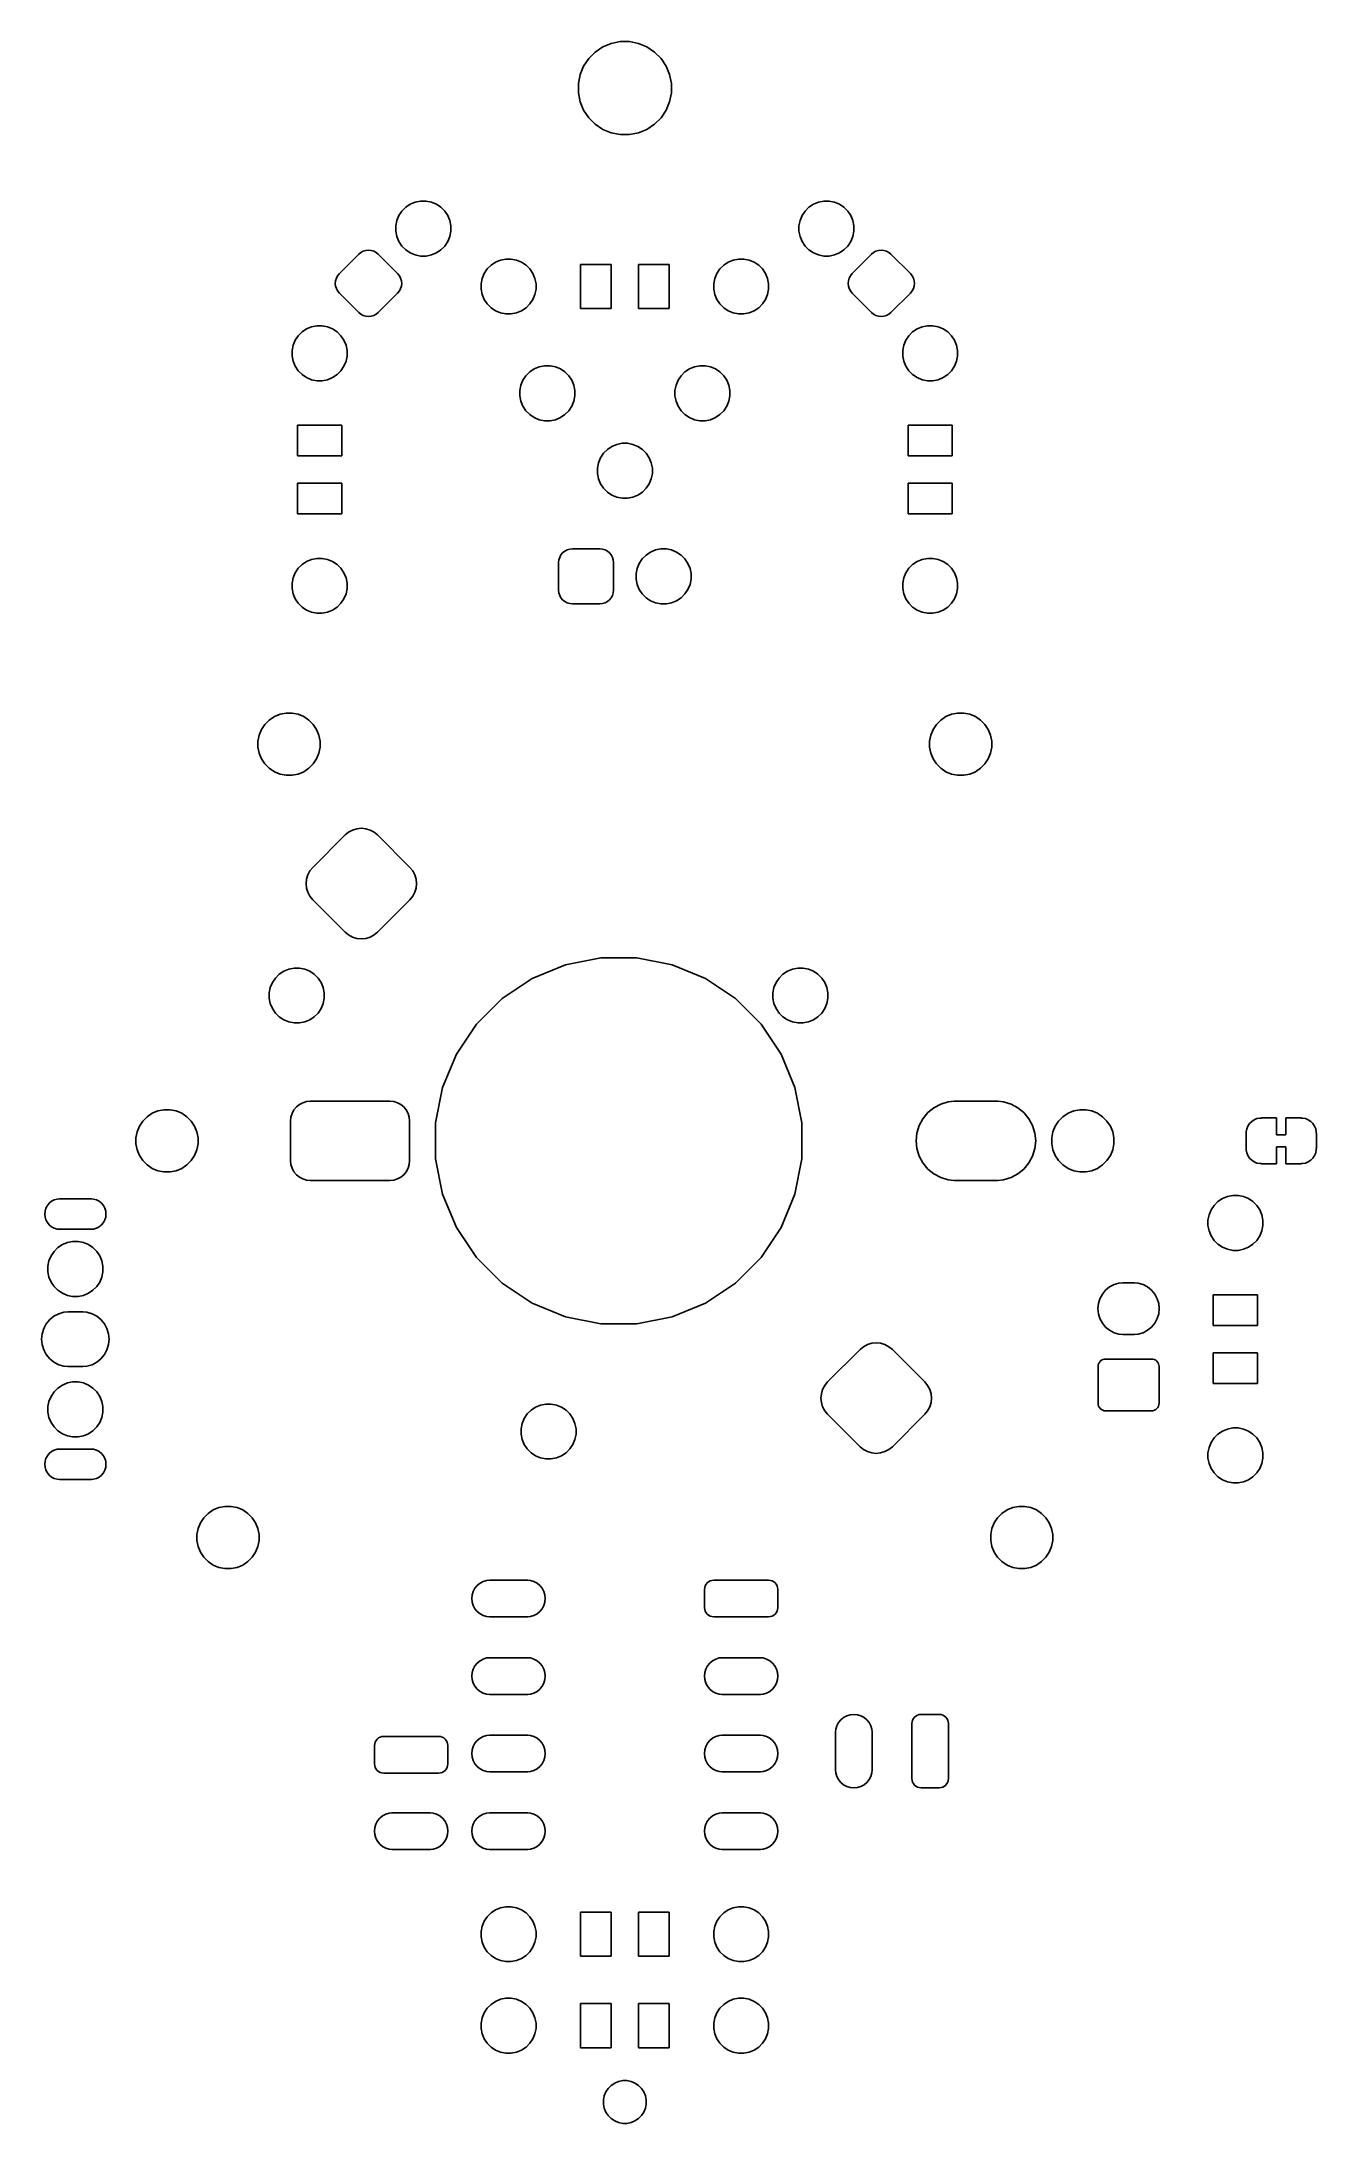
# Model space of a CAD drawing. Extents: x 5.09 to 6.74, y -5.6 to -2.91.
import ezdxf

# ---------------------------------------------------------------- set-up
doc = ezdxf.new("R2010")
doc.units = 0
doc.header["$MEASUREMENT"] = 0
doc.layers.add('BLACK', color=7, linetype='CONTINUOUS')

msp = doc.modelspace()

# ---------------------------------------------------------------- linework, layer by layer
at = {"layer": 'BLACK', "linetype": 'CONTINUOUS'}
for p, q in [((5.79985, -2.93419), (5.80821, -2.92584)), ((5.80821, -2.92584), (5.81804, -2.91927)), ((5.81804, -2.91927), (5.82896, -2.91475)), ((5.82896, -2.91475), (5.84055, -2.91244)), ((5.84055, -2.91244), (5.85237, -2.91244)), ((5.85237, -2.91244), (5.86396, -2.91475)), ((5.86396, -2.91475), (5.87488, -2.91927)), ((5.87488, -2.91927), (5.8847, -2.92584)), ((5.8847, -2.92584), (5.89306, -2.93419)), ((5.78876, -2.95494), (5.79329, -2.94402)), ((5.79329, -2.94402), (5.79985, -2.93419)), ((5.89306, -2.93419), (5.89963, -2.94402)), ((5.89963, -2.94402), (5.90415, -2.95494)), ((5.78646, -2.96653), (5.78876, -2.95494)), ((5.78646, -2.97835), (5.78646, -2.96653)), ((5.78876, -2.98994), (5.78646, -2.97835)), ((5.90415, -2.95494), (5.90646, -2.96653)), ((5.90646, -2.97835), (5.90415, -2.98994)), ((5.90646, -2.96653), (5.90646, -2.97835)), ((5.79329, -3.00086), (5.78876, -2.98994)), ((5.79985, -3.01069), (5.79329, -3.00086)), ((5.89963, -3.00086), (5.89306, -3.01069)), ((5.90415, -2.98994), (5.89963, -3.00086)), ((5.80821, -3.01905), (5.79985, -3.01069)), ((5.81804, -3.02561), (5.80821, -3.01905)), ((5.82896, -3.03014), (5.81804, -3.02561)), ((5.84055, -3.03244), (5.82896, -3.03014)), ((5.85237, -3.03244), (5.84055, -3.03244)), ((5.86396, -3.03014), (5.85237, -3.03244)), ((5.87488, -3.02561), (5.86396, -3.03014)), ((5.8847, -3.01905), (5.87488, -3.02561)), ((5.89306, -3.01069), (5.8847, -3.01905)), ((5.55247, -3.14329), (5.55514, -3.13684)), ((5.55514, -3.13684), (5.55901, -3.13103)), ((5.55901, -3.13103), (5.56395, -3.1261)), ((5.56395, -3.1261), (5.56975, -3.12222)), ((5.56975, -3.12222), (5.5762, -3.11955)), ((5.5762, -3.11955), (5.58305, -3.11819)), ((5.58305, -3.11819), (5.59003, -3.11819)), ((5.59003, -3.11819), (5.59687, -3.11955)), ((5.59687, -3.11955), (5.60332, -3.12222)), ((5.60332, -3.12222), (5.60912, -3.1261)), ((5.60912, -3.1261), (5.61406, -3.13103)), ((5.61406, -3.13103), (5.61794, -3.13684)), ((5.61794, -3.13684), (5.62061, -3.14329)), ((6.07231, -3.14329), (6.07498, -3.13684)), ((6.07498, -3.13684), (6.07885, -3.13103)), ((6.07885, -3.13103), (6.08379, -3.1261)), ((6.08379, -3.1261), (6.08959, -3.12222)), ((6.08959, -3.12222), (6.09604, -3.11955)), ((6.09604, -3.11955), (6.10289, -3.11819)), ((6.10289, -3.11819), (6.10987, -3.11819)), ((6.10987, -3.11819), (6.11671, -3.11955)), ((6.11671, -3.11955), (6.12316, -3.12222)), ((6.12316, -3.12222), (6.12896, -3.1261)), ((6.12896, -3.1261), (6.1339, -3.13103)), ((6.1339, -3.13103), (6.13778, -3.13684)), ((6.13778, -3.13684), (6.14045, -3.14329)), ((5.5511, -3.15013), (5.55247, -3.14329)), ((5.5511, -3.15711), (5.5511, -3.15013)), ((5.55247, -3.16396), (5.5511, -3.15711)), ((5.55514, -3.1704), (5.55247, -3.16396)), ((5.62061, -3.16396), (5.61794, -3.1704)), ((5.62061, -3.14329), (5.62197, -3.15013)), ((5.62197, -3.15711), (5.62061, -3.16396)), ((5.62197, -3.15013), (5.62197, -3.15711)), ((6.07094, -3.15013), (6.07231, -3.14329)), ((6.07094, -3.15711), (6.07094, -3.15013)), ((6.07231, -3.16396), (6.07094, -3.15711)), ((6.07498, -3.1704), (6.07231, -3.16396)), ((6.14045, -3.16396), (6.13778, -3.1704)), ((6.14045, -3.14329), (6.14181, -3.15013)), ((6.14181, -3.15711), (6.14045, -3.16396)), ((6.14181, -3.15013), (6.14181, -3.15711)), ((5.47824, -3.2118), (5.5033, -3.18675)), ((5.5033, -3.18675), (5.50598, -3.18455)), ((5.50598, -3.18455), (5.50905, -3.18291)), ((5.50905, -3.18291), (5.51237, -3.1819)), ((5.51237, -3.1819), (5.51583, -3.18156)), ((5.51583, -3.18156), (5.51928, -3.1819)), ((5.51928, -3.1819), (5.52261, -3.18291)), ((5.52261, -3.18291), (5.52567, -3.18455)), ((5.52567, -3.18455), (5.52835, -3.18675)), ((5.52835, -3.18675), (5.55341, -3.2118)), ((5.55901, -3.17621), (5.55514, -3.1704)), ((5.56395, -3.18114), (5.55901, -3.17621)), ((5.56975, -3.18502), (5.56395, -3.18114)), ((5.5762, -3.18769), (5.56975, -3.18502)), ((5.58305, -3.18905), (5.5762, -3.18769)), ((5.59003, -3.18905), (5.58305, -3.18905)), ((5.59687, -3.18769), (5.59003, -3.18905)), ((5.60332, -3.18502), (5.59687, -3.18769)), ((5.60912, -3.18114), (5.60332, -3.18502)), ((5.61406, -3.17621), (5.60912, -3.18114)), ((5.61794, -3.1704), (5.61406, -3.17621)), ((5.67967, -3.19695), (5.68612, -3.19428)), ((5.68612, -3.19428), (5.69297, -3.19291)), ((5.69297, -3.19291), (5.69995, -3.19291)), ((5.69995, -3.19291), (5.70679, -3.19428)), ((5.70679, -3.19428), (5.71324, -3.19695)), ((5.97967, -3.19695), (5.98612, -3.19428)), ((5.98612, -3.19428), (5.99297, -3.19291)), ((5.99297, -3.19291), (5.99995, -3.19291)), ((5.99995, -3.19291), (6.00679, -3.19428)), ((6.00679, -3.19428), (6.01324, -3.19695)), ((6.07885, -3.17621), (6.07498, -3.1704)), ((6.08379, -3.18114), (6.07885, -3.17621)), ((6.08959, -3.18502), (6.08379, -3.18114)), ((6.09604, -3.18769), (6.08959, -3.18502)), ((6.10289, -3.18905), (6.09604, -3.18769)), ((6.10987, -3.18905), (6.10289, -3.18905)), ((6.11671, -3.18769), (6.10987, -3.18905)), ((6.12316, -3.18502), (6.11671, -3.18769)), ((6.12896, -3.18114), (6.12316, -3.18502)), ((6.1339, -3.17621), (6.12896, -3.18114)), ((6.13778, -3.1704), (6.1339, -3.17621)), ((6.13951, -3.2118), (6.16456, -3.18675)), ((6.16456, -3.18675), (6.16724, -3.18455)), ((6.16724, -3.18455), (6.17031, -3.18291)), ((6.17031, -3.18291), (6.17363, -3.1819)), ((6.17363, -3.1819), (6.17709, -3.18156)), ((6.17709, -3.18156), (6.18054, -3.1819)), ((6.18054, -3.1819), (6.18387, -3.18291)), ((6.18387, -3.18291), (6.18693, -3.18455)), ((6.18693, -3.18455), (6.18962, -3.18675)), ((6.18962, -3.18675), (6.21467, -3.2118)), ((5.47305, -3.22433), (5.47339, -3.22088)), ((5.47339, -3.22088), (5.4744, -3.21755)), ((5.4744, -3.21755), (5.47604, -3.21449)), ((5.47604, -3.21449), (5.47824, -3.2118)), ((5.55341, -3.2118), (5.55561, -3.21449)), ((5.55561, -3.21449), (5.55725, -3.21755)), ((5.55725, -3.21755), (5.55826, -3.22088)), ((5.55826, -3.22088), (5.5586, -3.22433)), ((5.66102, -3.22486), (5.66239, -3.21801)), ((5.66239, -3.21801), (5.66506, -3.21156)), ((5.66506, -3.21156), (5.66893, -3.20576)), ((5.66893, -3.20576), (5.67387, -3.20082)), ((5.67387, -3.20082), (5.67967, -3.19695)), ((5.71324, -3.19695), (5.71904, -3.20082)), ((5.71904, -3.20082), (5.72398, -3.20576)), ((5.72398, -3.20576), (5.72786, -3.21156)), ((5.72786, -3.21156), (5.73053, -3.21801)), ((5.73053, -3.21801), (5.73189, -3.22486)), ((5.78937, -3.25689), (5.78937, -3.1998)), ((5.78937, -3.1998), (5.82874, -3.1998)), ((5.82874, -3.1998), (5.82874, -3.25689)), ((5.86417, -3.25689), (5.86417, -3.1998)), ((5.86417, -3.1998), (5.90354, -3.1998)), ((5.90354, -3.1998), (5.90354, -3.25689)), ((5.96102, -3.22486), (5.96239, -3.21801)), ((5.96239, -3.21801), (5.96506, -3.21156)), ((5.96506, -3.21156), (5.96893, -3.20576)), ((5.96893, -3.20576), (5.97387, -3.20082)), ((5.97387, -3.20082), (5.97967, -3.19695)), ((6.01324, -3.19695), (6.01904, -3.20082)), ((6.01904, -3.20082), (6.02398, -3.20576)), ((6.02398, -3.20576), (6.02786, -3.21156)), ((6.02786, -3.21156), (6.03053, -3.21801)), ((6.03053, -3.21801), (6.03189, -3.22486)), ((6.13432, -3.22433), (6.13466, -3.22088)), ((6.13466, -3.22088), (6.13566, -3.21755)), ((6.13566, -3.21755), (6.1373, -3.21449)), ((6.1373, -3.21449), (6.13951, -3.2118)), ((6.21467, -3.2118), (6.21687, -3.21449)), ((6.21687, -3.21449), (6.21851, -3.21755)), ((6.21851, -3.21755), (6.21952, -3.22088)), ((6.21952, -3.22088), (6.21986, -3.22433)), ((5.47339, -3.22779), (5.47305, -3.22433)), ((5.4744, -3.23111), (5.47339, -3.22779)), ((5.47604, -3.23417), (5.4744, -3.23111)), ((5.47824, -3.23686), (5.47604, -3.23417)), ((5.5033, -3.26191), (5.47824, -3.23686)), ((5.55341, -3.23686), (5.52835, -3.26191)), ((5.55561, -3.23417), (5.55341, -3.23686)), ((5.55725, -3.23111), (5.55561, -3.23417)), ((5.55826, -3.22779), (5.55725, -3.23111)), ((5.5586, -3.22433), (5.55826, -3.22779)), ((5.66102, -3.23184), (5.66102, -3.22486)), ((5.66239, -3.23868), (5.66102, -3.23184)), ((5.66506, -3.24513), (5.66239, -3.23868)), ((5.66893, -3.25093), (5.66506, -3.24513)), ((5.72786, -3.24513), (5.72398, -3.25093)), ((5.73053, -3.23868), (5.72786, -3.24513)), ((5.73189, -3.23184), (5.73053, -3.23868)), ((5.73189, -3.22486), (5.73189, -3.23184)), ((5.96102, -3.23184), (5.96102, -3.22486)), ((5.96239, -3.23868), (5.96102, -3.23184)), ((5.96506, -3.24513), (5.96239, -3.23868)), ((5.96893, -3.25093), (5.96506, -3.24513)), ((6.02786, -3.24513), (6.02398, -3.25093)), ((6.03053, -3.23868), (6.02786, -3.24513)), ((6.03189, -3.23184), (6.03053, -3.23868)), ((6.03189, -3.22486), (6.03189, -3.23184)), ((6.13466, -3.22779), (6.13432, -3.22433)), ((6.13566, -3.23111), (6.13466, -3.22779)), ((6.1373, -3.23417), (6.13566, -3.23111)), ((6.13951, -3.23686), (6.1373, -3.23417)), ((6.16456, -3.26191), (6.13951, -3.23686)), ((6.21467, -3.23686), (6.18962, -3.26191)), ((6.21687, -3.23417), (6.21467, -3.23686)), ((6.21851, -3.23111), (6.21687, -3.23417)), ((6.21952, -3.22779), (6.21851, -3.23111)), ((6.21986, -3.22433), (6.21952, -3.22779)), ((5.50598, -3.26412), (5.5033, -3.26191)), ((5.50905, -3.26575), (5.50598, -3.26412)), ((5.51237, -3.26676), (5.50905, -3.26575)), ((5.51583, -3.2671), (5.51237, -3.26676)), ((5.51928, -3.26676), (5.51583, -3.2671)), ((5.52261, -3.26575), (5.51928, -3.26676)), ((5.52567, -3.26412), (5.52261, -3.26575)), ((5.52835, -3.26191), (5.52567, -3.26412)), ((5.67387, -3.25587), (5.66893, -3.25093)), ((5.67967, -3.25975), (5.67387, -3.25587)), ((5.68612, -3.26242), (5.67967, -3.25975)), ((5.69297, -3.26378), (5.68612, -3.26242)), ((5.69995, -3.26378), (5.69297, -3.26378)), ((5.70679, -3.26242), (5.69995, -3.26378)), ((5.71324, -3.25975), (5.70679, -3.26242)), ((5.71904, -3.25587), (5.71324, -3.25975)), ((5.72398, -3.25093), (5.71904, -3.25587)), ((5.82874, -3.25689), (5.78937, -3.25689)), ((5.90354, -3.25689), (5.86417, -3.25689)), ((5.97387, -3.25587), (5.96893, -3.25093)), ((5.97967, -3.25975), (5.97387, -3.25587)), ((5.98612, -3.26242), (5.97967, -3.25975)), ((5.99297, -3.26378), (5.98612, -3.26242)), ((5.99995, -3.26378), (5.99297, -3.26378)), ((6.00679, -3.26242), (5.99995, -3.26378)), ((6.01324, -3.25975), (6.00679, -3.26242)), ((6.01904, -3.25587), (6.01324, -3.25975)), ((6.02398, -3.25093), (6.01904, -3.25587)), ((6.16724, -3.26412), (6.16456, -3.26191)), ((6.17031, -3.26575), (6.16724, -3.26412)), ((6.17363, -3.26676), (6.17031, -3.26575)), ((6.17709, -3.2671), (6.17363, -3.26676)), ((6.18054, -3.26676), (6.17709, -3.2671)), ((6.18387, -3.26575), (6.18054, -3.26676)), ((6.18693, -3.26412), (6.18387, -3.26575)), ((6.18962, -3.26191), (6.18693, -3.26412)), ((5.41868, -3.30423), (5.42136, -3.29778)), ((5.42136, -3.29778), (5.42523, -3.29198)), ((5.42523, -3.29198), (5.43017, -3.28704)), ((5.43017, -3.28704), (5.43597, -3.28317)), ((5.43597, -3.28317), (5.44242, -3.2805)), ((5.44242, -3.2805), (5.44927, -3.27913)), ((5.44927, -3.27913), (5.45625, -3.27913)), ((5.45625, -3.27913), (5.46309, -3.2805)), ((5.46309, -3.2805), (5.46954, -3.28317)), ((5.46954, -3.28317), (5.47534, -3.28704)), ((5.47534, -3.28704), (5.48028, -3.29198)), ((5.48028, -3.29198), (5.48416, -3.29778)), ((5.48416, -3.29778), (5.48683, -3.30423)), ((6.20609, -3.30423), (6.20876, -3.29778)), ((6.20876, -3.29778), (6.21263, -3.29198)), ((6.21263, -3.29198), (6.21757, -3.28704)), ((6.21757, -3.28704), (6.22337, -3.28317)), ((6.22337, -3.28317), (6.22982, -3.2805)), ((6.22982, -3.2805), (6.23667, -3.27913)), ((6.23667, -3.27913), (6.24365, -3.27913)), ((6.24365, -3.27913), (6.25049, -3.2805)), ((6.25049, -3.2805), (6.25694, -3.28317)), ((6.25694, -3.28317), (6.26274, -3.28704)), ((6.26274, -3.28704), (6.26768, -3.29198)), ((6.26768, -3.29198), (6.27156, -3.29778)), ((6.27156, -3.29778), (6.27423, -3.30423)), ((5.41732, -3.31108), (5.41868, -3.30423)), ((5.41732, -3.31806), (5.41732, -3.31108)), ((5.41868, -3.3249), (5.41732, -3.31806)), ((5.42136, -3.33135), (5.41868, -3.3249)), ((5.48683, -3.3249), (5.48416, -3.33135)), ((5.48683, -3.30423), (5.48819, -3.31108)), ((5.48819, -3.31806), (5.48683, -3.3249)), ((5.48819, -3.31108), (5.48819, -3.31806)), ((6.20472, -3.31108), (6.20609, -3.30423)), ((6.20472, -3.31806), (6.20472, -3.31108)), ((6.20609, -3.3249), (6.20472, -3.31806)), ((6.20876, -3.33135), (6.20609, -3.3249)), ((6.27423, -3.3249), (6.27156, -3.33135)), ((6.27423, -3.30423), (6.27559, -3.31108)), ((6.27559, -3.31806), (6.27423, -3.3249)), ((6.27559, -3.31108), (6.27559, -3.31806)), ((5.42523, -3.33715), (5.42136, -3.33135)), ((5.43017, -3.34209), (5.42523, -3.33715)), ((5.43597, -3.34597), (5.43017, -3.34209)), ((5.44242, -3.34864), (5.43597, -3.34597)), ((5.44927, -3.35), (5.44242, -3.34864)), ((5.45625, -3.35), (5.44927, -3.35)), ((5.46309, -3.34864), (5.45625, -3.35)), ((5.46954, -3.34597), (5.46309, -3.34864)), ((5.47534, -3.34209), (5.46954, -3.34597)), ((5.48028, -3.33715), (5.47534, -3.34209)), ((5.48416, -3.33135), (5.48028, -3.33715)), ((5.71102, -3.36265), (5.71239, -3.35581)), ((5.71239, -3.35581), (5.71506, -3.34936)), ((5.71506, -3.34936), (5.71893, -3.34355)), ((5.71893, -3.34355), (5.72387, -3.33862)), ((5.72387, -3.33862), (5.72967, -3.33474)), ((5.72967, -3.33474), (5.73612, -3.33207)), ((5.73612, -3.33207), (5.74297, -3.33071)), ((5.74297, -3.33071), (5.74995, -3.33071)), ((5.74995, -3.33071), (5.75679, -3.33207)), ((5.75679, -3.33207), (5.76324, -3.33474)), ((5.76324, -3.33474), (5.76904, -3.33862)), ((5.76904, -3.33862), (5.77398, -3.34355)), ((5.77398, -3.34355), (5.77786, -3.34936)), ((5.77786, -3.34936), (5.78053, -3.35581)), ((5.78053, -3.35581), (5.78189, -3.36265)), ((5.91102, -3.36265), (5.91239, -3.35581)), ((5.91239, -3.35581), (5.91506, -3.34936)), ((5.91506, -3.34936), (5.91893, -3.34355)), ((5.91893, -3.34355), (5.92387, -3.33862)), ((5.92387, -3.33862), (5.92967, -3.33474)), ((5.92967, -3.33474), (5.93612, -3.33207)), ((5.93612, -3.33207), (5.94297, -3.33071)), ((5.94297, -3.33071), (5.94995, -3.33071)), ((5.94995, -3.33071), (5.95679, -3.33207)), ((5.95679, -3.33207), (5.96324, -3.33474)), ((5.96324, -3.33474), (5.96904, -3.33862)), ((5.96904, -3.33862), (5.97398, -3.34355)), ((5.97398, -3.34355), (5.97786, -3.34936)), ((5.97786, -3.34936), (5.98053, -3.35581)), ((5.98053, -3.35581), (5.98189, -3.36265)), ((6.21263, -3.33715), (6.20876, -3.33135)), ((6.21757, -3.34209), (6.21263, -3.33715)), ((6.22337, -3.34597), (6.21757, -3.34209)), ((6.22982, -3.34864), (6.22337, -3.34597)), ((6.23667, -3.35), (6.22982, -3.34864)), ((6.24365, -3.35), (6.23667, -3.35)), ((6.25049, -3.34864), (6.24365, -3.35)), ((6.25694, -3.34597), (6.25049, -3.34864)), ((6.26274, -3.34209), (6.25694, -3.34597)), ((6.26768, -3.33715), (6.26274, -3.34209)), ((6.27156, -3.33135), (6.26768, -3.33715)), ((5.71102, -3.36963), (5.71102, -3.36265)), ((5.71239, -3.37648), (5.71102, -3.36963)), ((5.71506, -3.38293), (5.71239, -3.37648)), ((5.71893, -3.38873), (5.71506, -3.38293)), ((5.77786, -3.38293), (5.77398, -3.38873)), ((5.78053, -3.37648), (5.77786, -3.38293)), ((5.78189, -3.36963), (5.78053, -3.37648)), ((5.78189, -3.36265), (5.78189, -3.36963)), ((5.91102, -3.36963), (5.91102, -3.36265)), ((5.91239, -3.37648), (5.91102, -3.36963)), ((5.91506, -3.38293), (5.91239, -3.37648)), ((5.91893, -3.38873), (5.91506, -3.38293)), ((5.97786, -3.38293), (5.97398, -3.38873)), ((5.98053, -3.37648), (5.97786, -3.38293)), ((5.98189, -3.36963), (5.98053, -3.37648)), ((5.98189, -3.36265), (5.98189, -3.36963)), ((5.42421, -3.44685), (5.42421, -3.40748)), ((5.42421, -3.40748), (5.4813, -3.40748)), ((5.4813, -3.40748), (5.4813, -3.44685)), ((5.72387, -3.39366), (5.71893, -3.38873)), ((5.72967, -3.39754), (5.72387, -3.39366)), ((5.73612, -3.40021), (5.72967, -3.39754)), ((5.74297, -3.40157), (5.73612, -3.40021)), ((5.74995, -3.40157), (5.74297, -3.40157)), ((5.75679, -3.40021), (5.74995, -3.40157)), ((5.76324, -3.39754), (5.75679, -3.40021)), ((5.76904, -3.39366), (5.76324, -3.39754)), ((5.77398, -3.38873), (5.76904, -3.39366)), ((5.92387, -3.39366), (5.91893, -3.38873)), ((5.92967, -3.39754), (5.92387, -3.39366)), ((5.93612, -3.40021), (5.92967, -3.39754)), ((5.94297, -3.40157), (5.93612, -3.40021)), ((5.94995, -3.40157), (5.94297, -3.40157)), ((5.95679, -3.40021), (5.94995, -3.40157)), ((5.96324, -3.39754), (5.95679, -3.40021)), ((5.96904, -3.39366), (5.96324, -3.39754)), ((5.97398, -3.38873), (5.96904, -3.39366)), ((6.21161, -3.44685), (6.21161, -3.40748)), ((6.21161, -3.40748), (6.2687, -3.40748)), ((6.2687, -3.40748), (6.2687, -3.44685)), ((5.82387, -3.43862), (5.82967, -3.43474)), ((5.82967, -3.43474), (5.83612, -3.43207)), ((5.83612, -3.43207), (5.84297, -3.43071)), ((5.84297, -3.43071), (5.84995, -3.43071)), ((5.84995, -3.43071), (5.85679, -3.43207)), ((5.85679, -3.43207), (5.86324, -3.43474)), ((5.86324, -3.43474), (5.86904, -3.43862)), ((5.4813, -3.44685), (5.42421, -3.44685)), ((5.81102, -3.46265), (5.81239, -3.45581)), ((5.81102, -3.46963), (5.81102, -3.46265)), ((5.81239, -3.45581), (5.81506, -3.44936)), ((5.81506, -3.44936), (5.81893, -3.44355)), ((5.81893, -3.44355), (5.82387, -3.43862)), ((5.86904, -3.43862), (5.87398, -3.44355)), ((5.87398, -3.44355), (5.87786, -3.44936)), ((5.87786, -3.44936), (5.88053, -3.45581)), ((5.88053, -3.45581), (5.88189, -3.46265)), ((5.88189, -3.46265), (5.88189, -3.46963)), ((6.2687, -3.44685), (6.21161, -3.44685)), ((5.42421, -3.52165), (5.42421, -3.48228)), ((5.42421, -3.48228), (5.4813, -3.48228)), ((5.4813, -3.48228), (5.4813, -3.52165)), ((5.81239, -3.47648), (5.81102, -3.46963)), ((5.81506, -3.48293), (5.81239, -3.47648)), ((5.81893, -3.48873), (5.81506, -3.48293)), ((5.82387, -3.49366), (5.81893, -3.48873)), ((5.87398, -3.48873), (5.86904, -3.49366)), ((5.87786, -3.48293), (5.87398, -3.48873)), ((5.88053, -3.47648), (5.87786, -3.48293)), ((5.88189, -3.46963), (5.88053, -3.47648)), ((6.21161, -3.52165), (6.21161, -3.48228)), ((6.21161, -3.48228), (6.2687, -3.48228)), ((6.2687, -3.48228), (6.2687, -3.52165)), ((5.82967, -3.49754), (5.82387, -3.49366)), ((5.83612, -3.50021), (5.82967, -3.49754)), ((5.84297, -3.50157), (5.83612, -3.50021)), ((5.84995, -3.50157), (5.84297, -3.50157)), ((5.85679, -3.50021), (5.84995, -3.50157)), ((5.86324, -3.49754), (5.85679, -3.50021)), ((5.86904, -3.49366), (5.86324, -3.49754)), ((5.4813, -3.52165), (5.42421, -3.52165)), ((6.2687, -3.52165), (6.21161, -3.52165)), ((5.76401, -3.5748), (5.76621, -3.57212)), ((5.76621, -3.57212), (5.7689, -3.56991)), ((5.7689, -3.56991), (5.77196, -3.56828)), ((5.77196, -3.56828), (5.77528, -3.56727)), ((5.77528, -3.56727), (5.77874, -3.56693)), ((5.77874, -3.56693), (5.81417, -3.56693)), ((5.81417, -3.56693), (5.81763, -3.56727)), ((5.81763, -3.56727), (5.82095, -3.56828)), ((5.82095, -3.56828), (5.82402, -3.56991)), ((5.82402, -3.56991), (5.8267, -3.57212)), ((5.8267, -3.57212), (5.8289, -3.5748)), ((5.87387, -3.57484), (5.87967, -3.57096)), ((5.87967, -3.57096), (5.88612, -3.56829)), ((5.88612, -3.56829), (5.89297, -3.56693)), ((5.89297, -3.56693), (5.89995, -3.56693)), ((5.89995, -3.56693), (5.90679, -3.56829)), ((5.90679, -3.56829), (5.91324, -3.57096)), ((5.91324, -3.57096), (5.91904, -3.57484)), ((5.41868, -3.60423), (5.42136, -3.59778)), ((5.42136, -3.59778), (5.42523, -3.59198)), ((5.42523, -3.59198), (5.43017, -3.58704)), ((5.43017, -3.58704), (5.43597, -3.58317)), ((5.43597, -3.58317), (5.44242, -3.5805)), ((5.44242, -3.5805), (5.44927, -3.57913)), ((5.44927, -3.57913), (5.45625, -3.57913)), ((5.45625, -3.57913), (5.46309, -3.5805)), ((5.46309, -3.5805), (5.46954, -3.58317)), ((5.46954, -3.58317), (5.47534, -3.58704)), ((5.47534, -3.58704), (5.48028, -3.59198)), ((5.48028, -3.59198), (5.48416, -3.59778)), ((5.48416, -3.59778), (5.48683, -3.60423)), ((5.76102, -3.58465), (5.76136, -3.58119)), ((5.76102, -3.62008), (5.76102, -3.58465)), ((5.76136, -3.58119), (5.76237, -3.57787)), ((5.76237, -3.57787), (5.76401, -3.5748)), ((5.8289, -3.5748), (5.83054, -3.57787)), ((5.83054, -3.57787), (5.83155, -3.58119)), ((5.83155, -3.58119), (5.83189, -3.58465)), ((5.83189, -3.58465), (5.83189, -3.62008)), ((5.86102, -3.59887), (5.86239, -3.59203)), ((5.86102, -3.60585), (5.86102, -3.59887)), ((5.86239, -3.59203), (5.86506, -3.58558)), ((5.86506, -3.58558), (5.86893, -3.57977)), ((5.86893, -3.57977), (5.87387, -3.57484)), ((5.91904, -3.57484), (5.92398, -3.57977)), ((5.92398, -3.57977), (5.92786, -3.58558)), ((5.92786, -3.58558), (5.93053, -3.59203)), ((5.93053, -3.59203), (5.93189, -3.59887)), ((5.93189, -3.59887), (5.93189, -3.60585)), ((6.20609, -3.60423), (6.20876, -3.59778)), ((6.20876, -3.59778), (6.21263, -3.59198)), ((6.21263, -3.59198), (6.21757, -3.58704)), ((6.21757, -3.58704), (6.22337, -3.58317)), ((6.22337, -3.58317), (6.22982, -3.5805)), ((6.22982, -3.5805), (6.23667, -3.57913)), ((6.23667, -3.57913), (6.24365, -3.57913)), ((6.24365, -3.57913), (6.25049, -3.5805)), ((6.25049, -3.5805), (6.25694, -3.58317)), ((6.25694, -3.58317), (6.26274, -3.58704)), ((6.26274, -3.58704), (6.26768, -3.59198)), ((6.26768, -3.59198), (6.27156, -3.59778)), ((6.27156, -3.59778), (6.27423, -3.60423)), ((5.41732, -3.61108), (5.41868, -3.60423)), ((5.41732, -3.61806), (5.41732, -3.61108)), ((5.41868, -3.6249), (5.41732, -3.61806)), ((5.42136, -3.63135), (5.41868, -3.6249)), ((5.48683, -3.6249), (5.48416, -3.63135)), ((5.48683, -3.60423), (5.48819, -3.61108)), ((5.48819, -3.61806), (5.48683, -3.6249)), ((5.48819, -3.61108), (5.48819, -3.61806)), ((5.76136, -3.62354), (5.76102, -3.62008)), ((5.76237, -3.62686), (5.76136, -3.62354)), ((5.83155, -3.62354), (5.83054, -3.62686)), ((5.83189, -3.62008), (5.83155, -3.62354)), ((5.86239, -3.6127), (5.86102, -3.60585)), ((5.86506, -3.61915), (5.86239, -3.6127)), ((5.86893, -3.62495), (5.86506, -3.61915)), ((5.87387, -3.62988), (5.86893, -3.62495)), ((5.92398, -3.62495), (5.91904, -3.62988)), ((5.92786, -3.61915), (5.92398, -3.62495)), ((5.93053, -3.6127), (5.92786, -3.61915)), ((5.93189, -3.60585), (5.93053, -3.6127)), ((6.20472, -3.61108), (6.20609, -3.60423)), ((6.20472, -3.61806), (6.20472, -3.61108)), ((6.20609, -3.6249), (6.20472, -3.61806)), ((6.20876, -3.63135), (6.20609, -3.6249)), ((6.27423, -3.6249), (6.27156, -3.63135)), ((6.27423, -3.60423), (6.27559, -3.61108)), ((6.27559, -3.61806), (6.27423, -3.6249)), ((6.27559, -3.61108), (6.27559, -3.61806)), ((5.42523, -3.63715), (5.42136, -3.63135)), ((5.43017, -3.64209), (5.42523, -3.63715)), ((5.43597, -3.64597), (5.43017, -3.64209)), ((5.44242, -3.64864), (5.43597, -3.64597)), ((5.44927, -3.65), (5.44242, -3.64864)), ((5.45625, -3.65), (5.44927, -3.65)), ((5.46309, -3.64864), (5.45625, -3.65)), ((5.46954, -3.64597), (5.46309, -3.64864)), ((5.47534, -3.64209), (5.46954, -3.64597)), ((5.48028, -3.63715), (5.47534, -3.64209)), ((5.48416, -3.63135), (5.48028, -3.63715)), ((5.76401, -3.62992), (5.76237, -3.62686)), ((5.76621, -3.63261), (5.76401, -3.62992)), ((5.7689, -3.63481), (5.76621, -3.63261)), ((5.77196, -3.63645), (5.7689, -3.63481)), ((5.77528, -3.63745), (5.77196, -3.63645)), ((5.77874, -3.6378), (5.77528, -3.63745)), ((5.81417, -3.6378), (5.77874, -3.6378)), ((5.81763, -3.63745), (5.81417, -3.6378)), ((5.82095, -3.63645), (5.81763, -3.63745)), ((5.82402, -3.63481), (5.82095, -3.63645)), ((5.8267, -3.63261), (5.82402, -3.63481)), ((5.8289, -3.62992), (5.8267, -3.63261)), ((5.83054, -3.62686), (5.8289, -3.62992)), ((5.87967, -3.63376), (5.87387, -3.62988)), ((5.88612, -3.63643), (5.87967, -3.63376)), ((5.89297, -3.6378), (5.88612, -3.63643)), ((5.89995, -3.6378), (5.89297, -3.6378)), ((5.90679, -3.63643), (5.89995, -3.6378)), ((5.91324, -3.63376), (5.90679, -3.63643)), ((5.91904, -3.62988), (5.91324, -3.63376)), ((6.21263, -3.63715), (6.20876, -3.63135)), ((6.21757, -3.64209), (6.21263, -3.63715)), ((6.22337, -3.64597), (6.21757, -3.64209)), ((6.22982, -3.64864), (6.22337, -3.64597)), ((6.23667, -3.65), (6.22982, -3.64864)), ((6.24365, -3.65), (6.23667, -3.65)), ((6.25049, -3.64864), (6.24365, -3.65)), ((6.25694, -3.64597), (6.25049, -3.64864)), ((6.26274, -3.64209), (6.25694, -3.64597)), ((6.26768, -3.63715), (6.26274, -3.64209)), ((6.27156, -3.63135), (6.26768, -3.63715)), ((5.38784, -3.78777), (5.3944, -3.78338)), ((5.3944, -3.78338), (5.4017, -3.78036)), ((5.4017, -3.78036), (5.40944, -3.77882)), ((5.40944, -3.77882), (5.41733, -3.77882)), ((5.41733, -3.77882), (5.42508, -3.78036)), ((5.42508, -3.78036), (5.43237, -3.78338)), ((5.43237, -3.78338), (5.43893, -3.78777)), ((6.25398, -3.78777), (6.26054, -3.78338)), ((6.26054, -3.78338), (6.26784, -3.78036)), ((6.26784, -3.78036), (6.27558, -3.77882)), ((6.27558, -3.77882), (6.28347, -3.77882)), ((6.28347, -3.77882), (6.29122, -3.78036)), ((6.29122, -3.78036), (6.29851, -3.78338)), ((6.29851, -3.78338), (6.30508, -3.78777)), ((5.37331, -3.81495), (5.37485, -3.80721)), ((5.37485, -3.80721), (5.37787, -3.79991)), ((5.37787, -3.79991), (5.38225, -3.79335)), ((5.38225, -3.79335), (5.38784, -3.78777)), ((5.43893, -3.78777), (5.44452, -3.79335)), ((5.44452, -3.79335), (5.4489, -3.79991)), ((5.4489, -3.79991), (5.45192, -3.80721)), ((5.45192, -3.80721), (5.45346, -3.81495)), ((6.23945, -3.81495), (6.24099, -3.80721)), ((6.24099, -3.80721), (6.24401, -3.79991)), ((6.24401, -3.79991), (6.2484, -3.79335)), ((6.2484, -3.79335), (6.25398, -3.78777)), ((6.30508, -3.78777), (6.31066, -3.79335)), ((6.31066, -3.79335), (6.31504, -3.79991)), ((6.31504, -3.79991), (6.31807, -3.80721)), ((6.31807, -3.80721), (6.31961, -3.81495)), ((5.37331, -3.82285), (5.37331, -3.81495)), ((5.37485, -3.83059), (5.37331, -3.82285)), ((5.37787, -3.83788), (5.37485, -3.83059)), ((5.38225, -3.84445), (5.37787, -3.83788)), ((5.4489, -3.83788), (5.44452, -3.84445)), ((5.45192, -3.83059), (5.4489, -3.83788)), ((5.45346, -3.82285), (5.45192, -3.83059)), ((5.45346, -3.81495), (5.45346, -3.82285)), ((6.23945, -3.82285), (6.23945, -3.81495)), ((6.24099, -3.83059), (6.23945, -3.82285)), ((6.24401, -3.83788), (6.24099, -3.83059)), ((6.2484, -3.84445), (6.24401, -3.83788)), ((6.31504, -3.83788), (6.31066, -3.84445)), ((6.31807, -3.83059), (6.31504, -3.83788)), ((6.31961, -3.82285), (6.31807, -3.83059)), ((6.31961, -3.81495), (6.31961, -3.82285)), ((5.38784, -3.85003), (5.38225, -3.84445)), ((5.3944, -3.85441), (5.38784, -3.85003)), ((5.4017, -3.85744), (5.3944, -3.85441)), ((5.40944, -3.85898), (5.4017, -3.85744)), ((5.41733, -3.85898), (5.40944, -3.85898)), ((5.42508, -3.85744), (5.41733, -3.85898)), ((5.43237, -3.85441), (5.42508, -3.85744)), ((5.43893, -3.85003), (5.43237, -3.85441)), ((5.44452, -3.84445), (5.43893, -3.85003)), ((6.25398, -3.85003), (6.2484, -3.84445)), ((6.26054, -3.85441), (6.25398, -3.85003)), ((6.26784, -3.85744), (6.26054, -3.85441)), ((6.27558, -3.85898), (6.26784, -3.85744)), ((6.28347, -3.85898), (6.27558, -3.85898)), ((6.29122, -3.85744), (6.28347, -3.85898)), ((6.29851, -3.85441), (6.29122, -3.85744)), ((6.30508, -3.85003), (6.29851, -3.85441)), ((6.31066, -3.84445), (6.30508, -3.85003)), ((5.44397, -3.97785), (5.48573, -3.93609)), ((5.48573, -3.93609), (5.4902, -3.93242)), ((5.4902, -3.93242), (5.4953, -3.92969)), ((5.4953, -3.92969), (5.50084, -3.92801)), ((5.50084, -3.92801), (5.5066, -3.92744)), ((5.5066, -3.92744), (5.51236, -3.92801)), ((5.51236, -3.92801), (5.5179, -3.92969)), ((5.5179, -3.92969), (5.52301, -3.93242)), ((5.52301, -3.93242), (5.52748, -3.93609)), ((5.52748, -3.93609), (5.56924, -3.97785)), ((5.43532, -3.99873), (5.43589, -3.99297)), ((5.43589, -4.00449), (5.43532, -3.99873)), ((5.43589, -3.99297), (5.43757, -3.98743)), ((5.43757, -3.98743), (5.44029, -3.98233)), ((5.44029, -3.98233), (5.44397, -3.97785)), ((5.56924, -3.97785), (5.57291, -3.98233)), ((5.57291, -3.98233), (5.57564, -3.98743)), ((5.57564, -3.98743), (5.57732, -3.99297)), ((5.57732, -3.99297), (5.57789, -3.99873)), ((5.57789, -3.99873), (5.57732, -4.00449)), ((5.43757, -4.01003), (5.43589, -4.00449)), ((5.44029, -4.01514), (5.43757, -4.01003)), ((5.44397, -4.01961), (5.44029, -4.01514)), ((5.48573, -4.06137), (5.44397, -4.01961)), ((5.56924, -4.01961), (5.52748, -4.06137)), ((5.57291, -4.01514), (5.56924, -4.01961)), ((5.57564, -4.01003), (5.57291, -4.01514)), ((5.57732, -4.00449), (5.57564, -4.01003)), ((5.4902, -4.06504), (5.48573, -4.06137)), ((5.4953, -4.06777), (5.4902, -4.06504)), ((5.50084, -4.06945), (5.4953, -4.06777)), ((5.5066, -4.07002), (5.50084, -4.06945)), ((5.51236, -4.06945), (5.5066, -4.07002)), ((5.5179, -4.06777), (5.51236, -4.06945)), ((5.52301, -4.06504), (5.5179, -4.06777)), ((5.52748, -4.06137), (5.52301, -4.06504)), ((5.40648, -4.11183), (5.41293, -4.10916)), ((5.41293, -4.10916), (5.41978, -4.1078)), ((5.41978, -4.1078), (5.42676, -4.1078)), ((5.42676, -4.1078), (5.4336, -4.10916)), ((5.4336, -4.10916), (5.44005, -4.11183)), ((5.72669, -4.12137), (5.76968, -4.10357)), ((5.76968, -4.10357), (5.81532, -4.09449)), ((5.81532, -4.09449), (5.86185, -4.09449)), ((5.86185, -4.09449), (5.90749, -4.10357)), ((5.90749, -4.10357), (5.95048, -4.12137)), ((6.05601, -4.11183), (6.06246, -4.10916)), ((6.06246, -4.10916), (6.06931, -4.1078)), ((6.06931, -4.1078), (6.07629, -4.1078)), ((6.07629, -4.1078), (6.08313, -4.10916)), ((6.08313, -4.10916), (6.08958, -4.11183)), ((5.38783, -4.13974), (5.3892, -4.13289)), ((5.3892, -4.13289), (5.39187, -4.12644)), ((5.39187, -4.12644), (5.39575, -4.12064)), ((5.39575, -4.12064), (5.40068, -4.11571)), ((5.40068, -4.11571), (5.40648, -4.11183)), ((5.44005, -4.11183), (5.44585, -4.11571)), ((5.44585, -4.11571), (5.45079, -4.12064)), ((5.45079, -4.12064), (5.45467, -4.12644)), ((5.45467, -4.12644), (5.45734, -4.13289)), ((5.45734, -4.13289), (5.4587, -4.13974)), ((5.688, -4.14722), (5.72669, -4.12137)), ((5.95048, -4.12137), (5.98916, -4.14722)), ((6.03736, -4.13974), (6.03872, -4.13289)), ((6.03872, -4.13289), (6.04139, -4.12644)), ((6.04139, -4.12644), (6.04527, -4.12064)), ((6.04527, -4.12064), (6.05021, -4.11571)), ((6.05021, -4.11571), (6.05601, -4.11183)), ((6.08958, -4.11183), (6.09538, -4.11571)), ((6.09538, -4.11571), (6.10032, -4.12064)), ((6.10032, -4.12064), (6.1042, -4.12644)), ((6.1042, -4.12644), (6.10687, -4.13289)), ((6.10687, -4.13289), (6.10823, -4.13974)), ((5.38783, -4.14672), (5.38783, -4.13974)), ((5.3892, -4.15356), (5.38783, -4.14672)), ((5.39187, -4.16001), (5.3892, -4.15356)), ((5.39575, -4.16582), (5.39187, -4.16001)), ((5.45467, -4.16001), (5.45079, -4.16582)), ((5.45734, -4.15356), (5.45467, -4.16001)), ((5.4587, -4.14672), (5.45734, -4.15356)), ((5.4587, -4.13974), (5.4587, -4.14672)), ((5.6551, -4.18013), (5.688, -4.14722)), ((5.98916, -4.14722), (6.02207, -4.18013)), ((6.03736, -4.14672), (6.03736, -4.13974)), ((6.03872, -4.15356), (6.03736, -4.14672)), ((6.04139, -4.16001), (6.03872, -4.15356)), ((6.04527, -4.16582), (6.04139, -4.16001)), ((6.1042, -4.16001), (6.10032, -4.16582)), ((6.10687, -4.15356), (6.1042, -4.16001)), ((6.10823, -4.14672), (6.10687, -4.15356)), ((6.10823, -4.13974), (6.10823, -4.14672)), ((5.40068, -4.17075), (5.39575, -4.16582)), ((5.40648, -4.17463), (5.40068, -4.17075)), ((5.41293, -4.1773), (5.40648, -4.17463)), ((5.41978, -4.17866), (5.41293, -4.1773)), ((5.42676, -4.17866), (5.41978, -4.17866)), ((5.4336, -4.1773), (5.42676, -4.17866)), ((5.44005, -4.17463), (5.4336, -4.1773)), ((5.44585, -4.17075), (5.44005, -4.17463)), ((5.45079, -4.16582), (5.44585, -4.17075)), ((5.62925, -4.21882), (5.6551, -4.18013)), ((6.02207, -4.18013), (6.04792, -4.21882)), ((6.05021, -4.17075), (6.04527, -4.16582)), ((6.05601, -4.17463), (6.05021, -4.17075)), ((6.06246, -4.1773), (6.05601, -4.17463)), ((6.06931, -4.17866), (6.06246, -4.1773)), ((6.07629, -4.17866), (6.06931, -4.17866)), ((6.08313, -4.1773), (6.07629, -4.17866)), ((6.08958, -4.17463), (6.08313, -4.1773)), ((6.09538, -4.17075), (6.08958, -4.17463)), ((6.10032, -4.16582), (6.09538, -4.17075)), ((5.61144, -4.26181), (5.62925, -4.21882)), ((6.04792, -4.21882), (6.06573, -4.26181)), ((5.60236, -4.30744), (5.61144, -4.26181)), ((6.06573, -4.26181), (6.0748, -4.30744)), ((5.23036, -4.29958), (5.23692, -4.29519)), ((5.23692, -4.29519), (5.24421, -4.29217)), ((5.24421, -4.29217), (5.25196, -4.29063)), ((5.25196, -4.29063), (5.25985, -4.29063)), ((5.25985, -4.29063), (5.2676, -4.29217)), ((5.2676, -4.29217), (5.27489, -4.29519)), ((5.27489, -4.29519), (5.28145, -4.29958)), ((5.41585, -4.30013), (5.4173, -4.29533)), ((5.4173, -4.29533), (5.41967, -4.2909)), ((5.41967, -4.2909), (5.42285, -4.28702)), ((5.42285, -4.28702), (5.42673, -4.28384)), ((5.42673, -4.28384), (5.43115, -4.28148)), ((5.43115, -4.28148), (5.43595, -4.28002)), ((5.43595, -4.28002), (5.44094, -4.27953)), ((5.44094, -4.27953), (5.54331, -4.27953)), ((5.54331, -4.27953), (5.5483, -4.28002)), ((5.5483, -4.28002), (5.5531, -4.28148)), ((5.5531, -4.28148), (5.55752, -4.28384)), ((5.55752, -4.28384), (5.5614, -4.28702)), ((5.5614, -4.28702), (5.56458, -4.2909)), ((5.56458, -4.2909), (5.56695, -4.29533)), ((5.56695, -4.29533), (5.56841, -4.30013)), ((6.23086, -4.30214), (6.23726, -4.29434)), ((6.23726, -4.29434), (6.24505, -4.28795)), ((6.24505, -4.28795), (6.25394, -4.28319)), ((6.25394, -4.28319), (6.26359, -4.28027)), ((6.26359, -4.28027), (6.27111, -4.27953)), ((6.27111, -4.27953), (6.32732, -4.27953)), ((6.32732, -4.27953), (6.33484, -4.28027)), ((6.33484, -4.28027), (6.34448, -4.28319)), ((6.34448, -4.28319), (6.35338, -4.28795)), ((6.35338, -4.28795), (6.36117, -4.29434)), ((6.36117, -4.29434), (6.36756, -4.30214)), ((6.41146, -4.29958), (6.41802, -4.29519)), ((6.41802, -4.29519), (6.42532, -4.29217)), ((6.42532, -4.29217), (6.43306, -4.29063)), ((6.43306, -4.29063), (6.44096, -4.29063)), ((6.44096, -4.29063), (6.4487, -4.29217)), ((6.4487, -4.29217), (6.45599, -4.29519)), ((6.45599, -4.29519), (6.46256, -4.29958)), ((5.21583, -4.32676), (5.21737, -4.31902)), ((5.21737, -4.31902), (5.22039, -4.31172)), ((5.22039, -4.31172), (5.22477, -4.30516)), ((5.22477, -4.30516), (5.23036, -4.29958)), ((5.28145, -4.29958), (5.28704, -4.30516)), ((5.28704, -4.30516), (5.29142, -4.31172)), ((5.29142, -4.31172), (5.29444, -4.31902)), ((5.29444, -4.31902), (5.29598, -4.32676)), ((5.41535, -4.30512), (5.41585, -4.30013)), ((5.41535, -4.3563), (5.41535, -4.30512)), ((5.56841, -4.30013), (5.5689, -4.30512)), ((5.5689, -4.30512), (5.5689, -4.3563)), ((5.60236, -4.35397), (5.60236, -4.30744)), ((6.0748, -4.30744), (6.0748, -4.35397)), ((6.22219, -4.33071), (6.22318, -4.32068)), ((6.22318, -4.32068), (6.22611, -4.31103)), ((6.22611, -4.31103), (6.23086, -4.30214)), ((6.36756, -4.30214), (6.37232, -4.31103)), ((6.37232, -4.31103), (6.37524, -4.32068)), ((6.37524, -4.32068), (6.37623, -4.33071)), ((6.39693, -4.32676), (6.39847, -4.31902)), ((6.39847, -4.31902), (6.40149, -4.31172)), ((6.40149, -4.31172), (6.40588, -4.30516)), ((6.40588, -4.30516), (6.41146, -4.29958)), ((6.46256, -4.29958), (6.46814, -4.30516)), ((6.46814, -4.30516), (6.47253, -4.31172)), ((6.47253, -4.31172), (6.47555, -4.31902)), ((6.47555, -4.31902), (6.47709, -4.32676)), ((6.64764, -4.34055), (6.64764, -4.32087)), ((6.64764, -4.32087), (6.64773, -4.32087)), ((6.64773, -4.31894), (6.64849, -4.31515)), ((6.64773, -4.32087), (6.64773, -4.31894)), ((6.64849, -4.31515), (6.64996, -4.31159)), ((6.64996, -4.31159), (6.65211, -4.30838)), ((6.65211, -4.30838), (6.65483, -4.30565)), ((6.65483, -4.30565), (6.65804, -4.30351)), ((6.65804, -4.30351), (6.66161, -4.30203)), ((6.66161, -4.30203), (6.66539, -4.30128)), ((6.66539, -4.30128), (6.66732, -4.30128)), ((6.66732, -4.30128), (6.66732, -4.30118)), ((6.66732, -4.30118), (6.68701, -4.30118)), ((6.68701, -4.30118), (6.68701, -4.32283)), ((6.68701, -4.32283), (6.69882, -4.32283)), ((6.69882, -4.32283), (6.69882, -4.30118)), ((6.69882, -4.30118), (6.7185, -4.30118)), ((6.7185, -4.30118), (6.7185, -4.30128)), ((6.7185, -4.30128), (6.72043, -4.30128)), ((6.72043, -4.30128), (6.72422, -4.30203)), ((6.72422, -4.30203), (6.72778, -4.30351)), ((6.72778, -4.30351), (6.73099, -4.30565)), ((6.73099, -4.30565), (6.73372, -4.30838)), ((6.73372, -4.30838), (6.73586, -4.31159)), ((6.73586, -4.31159), (6.73734, -4.31515)), ((6.73734, -4.31515), (6.73809, -4.31894)), ((6.73809, -4.31894), (6.73809, -4.32087)), ((6.73809, -4.32087), (6.73819, -4.32087)), ((6.73819, -4.32087), (6.73819, -4.34055)), ((5.21583, -4.33466), (5.21583, -4.32676)), ((5.21737, -4.3424), (5.21583, -4.33466)), ((5.22039, -4.34969), (5.21737, -4.3424)), ((5.22477, -4.35626), (5.22039, -4.34969)), ((5.29142, -4.34969), (5.28704, -4.35626)), ((5.29444, -4.3424), (5.29142, -4.34969)), ((5.29598, -4.33466), (5.29444, -4.3424)), ((5.29598, -4.32676), (5.29598, -4.33466)), ((6.22318, -4.34074), (6.22219, -4.33071)), ((6.22611, -4.35039), (6.22318, -4.34074)), ((6.23086, -4.35928), (6.22611, -4.35039)), ((6.37232, -4.35039), (6.36756, -4.35928)), ((6.37524, -4.34074), (6.37232, -4.35039)), ((6.37623, -4.33071), (6.37524, -4.34074)), ((6.39693, -4.33466), (6.39693, -4.32676)), ((6.39847, -4.3424), (6.39693, -4.33466)), ((6.40149, -4.34969), (6.39847, -4.3424)), ((6.40588, -4.35626), (6.40149, -4.34969)), ((6.47253, -4.34969), (6.46814, -4.35626)), ((6.47555, -4.3424), (6.47253, -4.34969)), ((6.47709, -4.33466), (6.47555, -4.3424)), ((6.47709, -4.32676), (6.47709, -4.33466)), ((6.64773, -4.34055), (6.64764, -4.34055)), ((6.64773, -4.34248), (6.64773, -4.34055)), ((6.64849, -4.34627), (6.64773, -4.34248)), ((6.64996, -4.34983), (6.64849, -4.34627)), ((6.65211, -4.35304), (6.64996, -4.34983)), ((6.69882, -4.33858), (6.68701, -4.33858)), ((6.68701, -4.33858), (6.68701, -4.36024)), ((6.69882, -4.36024), (6.69882, -4.33858)), ((6.73586, -4.34983), (6.73372, -4.35304)), ((6.73734, -4.34627), (6.73586, -4.34983)), ((6.73809, -4.34248), (6.73734, -4.34627)), ((6.73819, -4.34055), (6.73809, -4.34055)), ((6.73809, -4.34055), (6.73809, -4.34248)), ((5.23036, -4.36184), (5.22477, -4.35626)), ((5.23692, -4.36623), (5.23036, -4.36184)), ((5.24421, -4.36925), (5.23692, -4.36623)), ((5.25196, -4.37079), (5.24421, -4.36925)), ((5.25985, -4.37079), (5.25196, -4.37079)), ((5.2676, -4.36925), (5.25985, -4.37079)), ((5.27489, -4.36623), (5.2676, -4.36925)), ((5.28145, -4.36184), (5.27489, -4.36623)), ((5.28704, -4.35626), (5.28145, -4.36184)), ((5.41585, -4.36129), (5.41535, -4.3563)), ((5.4173, -4.36609), (5.41585, -4.36129)), ((5.41967, -4.37052), (5.4173, -4.36609)), ((5.42285, -4.37439), (5.41967, -4.37052)), ((5.42673, -4.37758), (5.42285, -4.37439)), ((5.43115, -4.37994), (5.42673, -4.37758)), ((5.55752, -4.37758), (5.5531, -4.37994)), ((5.5614, -4.37439), (5.55752, -4.37758)), ((5.56458, -4.37052), (5.5614, -4.37439)), ((5.56695, -4.36609), (5.56458, -4.37052)), ((5.56841, -4.36129), (5.56695, -4.36609)), ((5.5689, -4.3563), (5.56841, -4.36129)), ((5.61144, -4.39961), (5.60236, -4.35397)), ((6.0748, -4.35397), (6.06573, -4.39961)), ((6.23726, -4.36707), (6.23086, -4.35928)), ((6.24505, -4.37347), (6.23726, -4.36707)), ((6.25394, -4.37822), (6.24505, -4.37347)), ((6.35338, -4.37347), (6.34448, -4.37822)), ((6.36117, -4.36707), (6.35338, -4.37347)), ((6.36756, -4.35928), (6.36117, -4.36707)), ((6.41146, -4.36184), (6.40588, -4.35626)), ((6.41802, -4.36623), (6.41146, -4.36184)), ((6.42532, -4.36925), (6.41802, -4.36623)), ((6.43306, -4.37079), (6.42532, -4.36925)), ((6.44096, -4.37079), (6.43306, -4.37079)), ((6.4487, -4.36925), (6.44096, -4.37079)), ((6.45599, -4.36623), (6.4487, -4.36925)), ((6.46256, -4.36184), (6.45599, -4.36623)), ((6.46814, -4.35626), (6.46256, -4.36184)), ((6.65483, -4.35577), (6.65211, -4.35304)), ((6.65804, -4.35791), (6.65483, -4.35577)), ((6.66161, -4.35939), (6.65804, -4.35791)), ((6.66539, -4.36014), (6.66161, -4.35939)), ((6.66732, -4.36014), (6.66539, -4.36014)), ((6.66732, -4.36024), (6.66732, -4.36014)), ((6.68701, -4.36024), (6.66732, -4.36024)), ((6.7185, -4.36024), (6.69882, -4.36024)), ((6.72043, -4.36014), (6.7185, -4.36014)), ((6.7185, -4.36014), (6.7185, -4.36024)), ((6.72422, -4.35939), (6.72043, -4.36014)), ((6.72778, -4.35791), (6.72422, -4.35939)), ((6.73099, -4.35577), (6.72778, -4.35791)), ((6.73372, -4.35304), (6.73099, -4.35577)), ((5.43595, -4.3814), (5.43115, -4.37994)), ((5.44094, -4.38189), (5.43595, -4.3814)), ((5.54331, -4.38189), (5.44094, -4.38189)), ((5.5483, -4.3814), (5.54331, -4.38189)), ((5.5531, -4.37994), (5.5483, -4.3814)), ((5.62925, -4.4426), (5.61144, -4.39961)), ((6.06573, -4.39961), (6.04792, -4.4426)), ((6.26359, -4.38115), (6.25394, -4.37822)), ((6.27111, -4.38189), (6.26359, -4.38115)), ((6.32732, -4.38189), (6.27111, -4.38189)), ((6.33484, -4.38115), (6.32732, -4.38189)), ((6.34448, -4.37822), (6.33484, -4.38115)), ((6.61707, -4.40521), (6.62352, -4.40254)), ((6.62352, -4.40254), (6.63037, -4.40118)), ((6.63037, -4.40118), (6.63735, -4.40118)), ((6.63735, -4.40118), (6.64419, -4.40254)), ((6.64419, -4.40254), (6.65064, -4.40521)), ((5.09833, -4.4252), (5.09871, -4.42134)), ((5.09871, -4.42906), (5.09833, -4.4252)), ((5.09871, -4.42134), (5.09984, -4.41763)), ((5.09984, -4.43277), (5.09871, -4.42906)), ((5.09984, -4.41763), (5.10166, -4.41421)), ((5.10166, -4.41421), (5.10412, -4.41121)), ((5.10412, -4.41121), (5.10712, -4.40875)), ((5.10712, -4.40875), (5.11054, -4.40692)), ((5.11054, -4.40692), (5.11425, -4.4058)), ((5.11425, -4.4058), (5.11714, -4.40551)), ((5.11714, -4.40551), (5.15845, -4.40551)), ((5.15845, -4.40551), (5.16134, -4.4058)), ((5.16134, -4.4058), (5.16505, -4.40692)), ((5.16505, -4.40692), (5.16847, -4.40875)), ((5.16847, -4.40875), (5.17147, -4.41121)), ((5.17147, -4.41121), (5.17393, -4.41421)), ((5.17393, -4.41421), (5.17575, -4.41763)), ((5.17575, -4.41763), (5.17688, -4.42134)), ((5.17688, -4.42906), (5.17575, -4.43277)), ((5.17688, -4.42134), (5.17726, -4.4252)), ((5.17726, -4.4252), (5.17688, -4.42906)), ((6.59843, -4.43312), (6.59979, -4.42628)), ((6.59979, -4.42628), (6.60246, -4.41983)), ((6.60246, -4.41983), (6.60634, -4.41403)), ((6.60634, -4.41403), (6.61127, -4.40909)), ((6.61127, -4.40909), (6.61707, -4.40521)), ((6.65064, -4.40521), (6.65645, -4.40909)), ((6.65645, -4.40909), (6.66138, -4.41403)), ((6.66138, -4.41403), (6.66526, -4.41983)), ((6.66526, -4.41983), (6.66793, -4.42628)), ((6.66793, -4.42628), (6.66929, -4.43312)), ((5.10166, -4.43619), (5.09984, -4.43277)), ((5.10412, -4.43918), (5.10166, -4.43619)), ((5.10712, -4.44164), (5.10412, -4.43918)), ((5.11054, -4.44347), (5.10712, -4.44164)), ((5.11425, -4.4446), (5.11054, -4.44347)), ((5.11714, -4.44488), (5.11425, -4.4446)), ((5.15845, -4.44488), (5.11714, -4.44488)), ((5.16134, -4.4446), (5.15845, -4.44488)), ((5.16505, -4.44347), (5.16134, -4.4446)), ((5.16847, -4.44164), (5.16505, -4.44347)), ((5.17147, -4.43918), (5.16847, -4.44164)), ((5.17393, -4.43619), (5.17147, -4.43918)), ((5.17575, -4.43277), (5.17393, -4.43619)), ((5.6551, -4.48129), (5.62925, -4.4426)), ((6.04792, -4.4426), (6.02207, -4.48129)), ((6.59843, -4.4401), (6.59843, -4.43312)), ((6.59979, -4.44695), (6.59843, -4.4401)), ((6.60246, -4.4534), (6.59979, -4.44695)), ((6.60634, -4.4592), (6.60246, -4.4534)), ((6.66526, -4.4534), (6.66138, -4.4592)), ((6.66793, -4.44695), (6.66526, -4.4534)), ((6.66929, -4.4401), (6.66793, -4.44695)), ((6.66929, -4.43312), (6.66929, -4.4401)), ((5.10372, -4.48573), (5.10639, -4.47928)), ((5.10639, -4.47928), (5.11027, -4.47348)), ((5.11027, -4.47348), (5.11521, -4.46854)), ((5.11521, -4.46854), (5.12101, -4.46466)), ((5.12101, -4.46466), (5.12746, -4.46199)), ((5.12746, -4.46199), (5.13431, -4.46063)), ((5.13431, -4.46063), (5.14129, -4.46063)), ((5.14129, -4.46063), (5.14813, -4.46199)), ((5.14813, -4.46199), (5.15458, -4.46466)), ((5.15458, -4.46466), (5.16038, -4.46854)), ((5.16038, -4.46854), (5.16532, -4.47348)), ((5.16532, -4.47348), (5.1692, -4.47928)), ((5.1692, -4.47928), (5.17187, -4.48573)), ((5.688, -4.51419), (5.6551, -4.48129)), ((6.02207, -4.48129), (5.98916, -4.51419)), ((6.61127, -4.46414), (6.60634, -4.4592)), ((6.61707, -4.46801), (6.61127, -4.46414)), ((6.62352, -4.47069), (6.61707, -4.46801)), ((6.63037, -4.47205), (6.62352, -4.47069)), ((6.63735, -4.47205), (6.63037, -4.47205)), ((6.64419, -4.47069), (6.63735, -4.47205)), ((6.65064, -4.46801), (6.64419, -4.47069)), ((6.65645, -4.46414), (6.65064, -4.46801)), ((6.66138, -4.4592), (6.65645, -4.46414)), ((5.10236, -4.49257), (5.10372, -4.48573)), ((5.10236, -4.49955), (5.10236, -4.49257)), ((5.10372, -4.5064), (5.10236, -4.49955)), ((5.10639, -4.51285), (5.10372, -4.5064)), ((5.17187, -4.5064), (5.1692, -4.51285)), ((5.17187, -4.48573), (5.17323, -4.49257)), ((5.17323, -4.49955), (5.17187, -4.5064)), ((5.17323, -4.49257), (5.17323, -4.49955)), ((5.11027, -4.51865), (5.10639, -4.51285)), ((5.11521, -4.52359), (5.11027, -4.51865)), ((5.12101, -4.52746), (5.11521, -4.52359)), ((5.12746, -4.53013), (5.12101, -4.52746)), ((5.13431, -4.5315), (5.12746, -4.53013)), ((5.14129, -4.5315), (5.13431, -4.5315)), ((5.14813, -4.53013), (5.14129, -4.5315)), ((5.15458, -4.52746), (5.14813, -4.53013)), ((5.16038, -4.52359), (5.15458, -4.52746)), ((5.16532, -4.51865), (5.16038, -4.52359)), ((5.1692, -4.51285), (5.16532, -4.51865)), ((5.72669, -4.54004), (5.688, -4.51419)), ((5.98916, -4.51419), (5.95048, -4.54004)), ((6.45718, -4.54068), (6.45909, -4.53438)), ((6.45909, -4.53438), (6.4622, -4.52856)), ((6.4622, -4.52856), (6.46638, -4.52347)), ((6.46638, -4.52347), (6.47148, -4.51928)), ((6.47148, -4.51928), (6.47729, -4.51618)), ((6.47729, -4.51618), (6.4836, -4.51426)), ((6.4836, -4.51426), (6.48851, -4.51378)), ((6.48851, -4.51378), (6.50361, -4.51378)), ((6.50361, -4.51378), (6.50853, -4.51426)), ((6.50853, -4.51426), (6.51484, -4.51618)), ((6.51484, -4.51618), (6.52065, -4.51928)), ((6.52065, -4.51928), (6.52575, -4.52347)), ((6.52575, -4.52347), (6.52993, -4.52856)), ((6.52993, -4.52856), (6.53304, -4.53438)), ((6.53304, -4.53438), (6.53495, -4.54068)), ((6.60531, -4.5689), (6.60531, -4.52953)), ((6.60531, -4.52953), (6.6624, -4.52953)), ((6.6624, -4.52953), (6.6624, -4.5689)), ((5.10032, -4.56683), (5.10475, -4.56144)), ((5.10475, -4.56144), (5.11014, -4.55701)), ((5.11014, -4.55701), (5.1163, -4.55372)), ((5.1163, -4.55372), (5.12298, -4.55169)), ((5.12298, -4.55169), (5.12818, -4.55118)), ((5.12818, -4.55118), (5.14741, -4.55118)), ((5.14741, -4.55118), (5.15262, -4.55169)), ((5.15262, -4.55169), (5.15929, -4.55372)), ((5.15929, -4.55372), (5.16545, -4.55701)), ((5.16545, -4.55701), (5.17085, -4.56144)), ((5.17085, -4.56144), (5.17527, -4.56683)), ((5.76968, -4.55785), (5.72669, -4.54004)), ((5.81532, -4.56693), (5.76968, -4.55785)), ((5.90749, -4.55785), (5.86185, -4.56693)), ((5.95048, -4.54004), (5.90749, -4.55785)), ((6.45653, -4.54724), (6.45718, -4.54068)), ((6.45718, -4.5538), (6.45653, -4.54724)), ((6.45909, -4.56011), (6.45718, -4.5538)), ((6.4622, -4.56593), (6.45909, -4.56011)), ((6.46638, -4.57102), (6.4622, -4.56593)), ((6.52993, -4.56593), (6.52575, -4.57102)), ((6.53304, -4.56011), (6.52993, -4.56593)), ((6.53495, -4.5538), (6.53304, -4.56011)), ((6.53495, -4.54068), (6.53559, -4.54724)), ((6.53559, -4.54724), (6.53495, -4.5538)), ((5.09432, -4.58661), (5.095, -4.57967)), ((5.095, -4.59356), (5.09432, -4.58661)), ((5.095, -4.57967), (5.09703, -4.57299)), ((5.09703, -4.57299), (5.10032, -4.56683)), ((5.17527, -4.56683), (5.17856, -4.57299)), ((5.17856, -4.57299), (5.18059, -4.57967)), ((5.18059, -4.57967), (5.18127, -4.58661)), ((5.18127, -4.58661), (5.18059, -4.59356)), ((5.86185, -4.56693), (5.81532, -4.56693)), ((6.15926, -4.59365), (6.1648, -4.59197)), ((6.1648, -4.59197), (6.17056, -4.5914)), ((6.17056, -4.5914), (6.17632, -4.59197)), ((6.17632, -4.59197), (6.18186, -4.59365)), ((6.47148, -4.5752), (6.46638, -4.57102)), ((6.47729, -4.57831), (6.47148, -4.5752)), ((6.4836, -4.58022), (6.47729, -4.57831)), ((6.48851, -4.58071), (6.4836, -4.58022)), ((6.50361, -4.58071), (6.48851, -4.58071)), ((6.50853, -4.58022), (6.50361, -4.58071)), ((6.51484, -4.57831), (6.50853, -4.58022)), ((6.52065, -4.5752), (6.51484, -4.57831)), ((6.52575, -4.57102), (6.52065, -4.5752)), ((6.6624, -4.5689), (6.60531, -4.5689)), ((5.09703, -4.60024), (5.095, -4.59356)), ((5.10032, -4.60639), (5.09703, -4.60024)), ((5.10475, -4.61179), (5.10032, -4.60639)), ((5.11014, -4.61622), (5.10475, -4.61179)), ((5.1163, -4.61951), (5.11014, -4.61622)), ((5.12298, -4.62153), (5.1163, -4.61951)), ((5.15929, -4.61951), (5.15262, -4.62153)), ((5.16545, -4.61622), (5.15929, -4.61951)), ((5.17085, -4.61179), (5.16545, -4.61622)), ((5.17527, -4.60639), (5.17085, -4.61179)), ((5.17856, -4.60024), (5.17527, -4.60639)), ((5.18059, -4.59356), (5.17856, -4.60024)), ((6.10792, -4.64181), (6.14968, -4.60005)), ((6.14968, -4.60005), (6.15416, -4.59638)), ((6.15416, -4.59638), (6.15926, -4.59365)), ((6.18186, -4.59365), (6.18697, -4.59638)), ((6.18697, -4.59638), (6.19144, -4.60005)), ((6.19144, -4.60005), (6.2332, -4.64181)), ((6.45688, -4.62013), (6.45744, -4.61828)), ((6.45744, -4.61828), (6.45835, -4.61658)), ((6.45835, -4.61658), (6.45958, -4.61509)), ((6.45958, -4.61509), (6.46107, -4.61386)), ((6.46107, -4.61386), (6.46277, -4.61295)), ((6.46277, -4.61295), (6.46462, -4.61239)), ((6.46462, -4.61239), (6.46654, -4.6122)), ((6.46654, -4.6122), (6.52559, -4.6122)), ((6.52559, -4.6122), (6.52751, -4.61239)), ((6.52751, -4.61239), (6.52936, -4.61295)), ((6.52936, -4.61295), (6.53106, -4.61386)), ((6.53106, -4.61386), (6.53255, -4.61509)), ((6.53255, -4.61509), (6.53377, -4.61658)), ((6.53377, -4.61658), (6.53468, -4.61828)), ((6.53468, -4.61828), (6.53524, -4.62013)), ((6.60531, -4.6437), (6.60531, -4.60433)), ((6.60531, -4.60433), (6.6624, -4.60433)), ((6.6624, -4.60433), (6.6624, -4.6437)), ((5.11521, -4.64964), (5.12101, -4.64576)), ((5.12101, -4.64576), (5.12746, -4.64309)), ((5.12818, -4.62205), (5.12298, -4.62153)), ((5.12746, -4.64309), (5.13431, -4.64173)), ((5.14741, -4.62205), (5.12818, -4.62205)), ((5.13431, -4.64173), (5.14129, -4.64173)), ((5.14129, -4.64173), (5.14813, -4.64309)), ((5.15262, -4.62153), (5.14741, -4.62205)), ((5.14813, -4.64309), (5.15458, -4.64576)), ((5.15458, -4.64576), (5.16038, -4.64964)), ((6.10152, -4.65139), (6.10425, -4.64628)), ((6.10425, -4.64628), (6.10792, -4.64181)), ((6.2332, -4.64181), (6.23687, -4.64628)), ((6.23687, -4.64628), (6.2396, -4.65139)), ((6.45669, -4.62205), (6.45688, -4.62013)), ((6.45669, -4.66929), (6.45669, -4.62205)), ((6.53524, -4.62013), (6.53543, -4.62205)), ((6.53543, -4.62205), (6.53543, -4.66929)), ((6.6624, -4.6437), (6.60531, -4.6437)), ((5.10236, -4.67368), (5.10372, -4.66683)), ((5.10372, -4.66683), (5.10639, -4.66038)), ((5.10639, -4.66038), (5.11027, -4.65458)), ((5.11027, -4.65458), (5.11521, -4.64964)), ((5.16038, -4.64964), (5.16532, -4.65458)), ((5.16532, -4.65458), (5.1692, -4.66038)), ((5.1692, -4.66038), (5.17187, -4.66683)), ((5.17187, -4.66683), (5.17323, -4.67368)), ((5.73125, -4.67431), (5.7377, -4.67164)), ((5.7377, -4.67164), (5.74454, -4.67028)), ((5.74454, -4.67028), (5.75152, -4.67028)), ((5.75152, -4.67028), (5.75837, -4.67164)), ((5.75837, -4.67164), (5.76482, -4.67431)), ((6.09928, -4.66269), (6.09984, -4.65693)), ((6.09984, -4.66845), (6.09928, -4.66269)), ((6.09984, -4.65693), (6.10152, -4.65139)), ((6.10152, -4.67399), (6.09984, -4.66845)), ((6.2396, -4.65139), (6.24128, -4.65693)), ((6.24128, -4.66845), (6.2396, -4.67399)), ((6.24128, -4.65693), (6.24185, -4.66269)), ((6.24185, -4.66269), (6.24128, -4.66845)), ((6.45688, -4.67121), (6.45669, -4.66929)), ((6.45744, -4.67306), (6.45688, -4.67121)), ((6.45835, -4.67476), (6.45744, -4.67306)), ((6.53468, -4.67306), (6.53377, -4.67476)), ((6.53524, -4.67121), (6.53468, -4.67306)), ((6.53543, -4.66929), (6.53524, -4.67121)), ((5.10236, -4.68066), (5.10236, -4.67368)), ((5.10372, -4.6875), (5.10236, -4.68066)), ((5.10639, -4.69395), (5.10372, -4.6875)), ((5.11027, -4.69975), (5.10639, -4.69395)), ((5.11521, -4.70469), (5.11027, -4.69975)), ((5.16532, -4.69975), (5.16038, -4.70469)), ((5.1692, -4.69395), (5.16532, -4.69975)), ((5.17187, -4.6875), (5.1692, -4.69395)), ((5.17323, -4.68066), (5.17187, -4.6875)), ((5.17323, -4.67368), (5.17323, -4.68066)), ((5.7126, -4.70222), (5.71396, -4.69537)), ((5.71396, -4.69537), (5.71663, -4.68892)), ((5.71663, -4.68892), (5.72051, -4.68312)), ((5.72051, -4.68312), (5.72544, -4.67819)), ((5.72544, -4.67819), (5.73125, -4.67431)), ((5.76482, -4.67431), (5.77062, -4.67819)), ((5.77062, -4.67819), (5.77555, -4.68312)), ((5.77555, -4.68312), (5.77943, -4.68892)), ((5.77943, -4.68892), (5.7821, -4.69537)), ((5.7821, -4.69537), (5.78346, -4.70222)), ((6.10425, -4.67909), (6.10152, -4.67399)), ((6.10792, -4.68357), (6.10425, -4.67909)), ((6.14968, -4.72532), (6.10792, -4.68357)), ((6.2332, -4.68357), (6.19144, -4.72532)), ((6.23687, -4.67909), (6.2332, -4.68357)), ((6.2396, -4.67399), (6.23687, -4.67909)), ((6.45958, -4.67625), (6.45835, -4.67476)), ((6.46107, -4.67748), (6.45958, -4.67625)), ((6.46277, -4.67838), (6.46107, -4.67748)), ((6.46462, -4.67894), (6.46277, -4.67838)), ((6.46654, -4.67913), (6.46462, -4.67894)), ((6.52559, -4.67913), (6.46654, -4.67913)), ((6.52751, -4.67894), (6.52559, -4.67913)), ((6.52936, -4.67838), (6.52751, -4.67894)), ((6.53106, -4.67748), (6.52936, -4.67838)), ((6.53255, -4.67625), (6.53106, -4.67748)), ((6.53377, -4.67476), (6.53255, -4.67625)), ((5.12101, -4.70857), (5.11521, -4.70469)), ((5.12746, -4.71124), (5.12101, -4.70857)), ((5.13431, -4.7126), (5.12746, -4.71124)), ((5.14129, -4.7126), (5.13431, -4.7126)), ((5.14813, -4.71124), (5.14129, -4.7126)), ((5.15458, -4.70857), (5.14813, -4.71124)), ((5.16038, -4.70469), (5.15458, -4.70857)), ((5.7126, -4.7092), (5.7126, -4.70222)), ((5.71396, -4.71604), (5.7126, -4.7092)), ((5.71663, -4.72249), (5.71396, -4.71604)), ((5.72051, -4.7283), (5.71663, -4.72249)), ((5.77943, -4.72249), (5.77555, -4.7283)), ((5.7821, -4.71604), (5.77943, -4.72249)), ((5.78346, -4.7092), (5.7821, -4.71604)), ((5.78346, -4.70222), (5.78346, -4.7092)), ((6.15416, -4.729), (6.14968, -4.72532)), ((6.19144, -4.72532), (6.18697, -4.729)), ((6.59843, -4.73312), (6.59979, -4.72628)), ((6.59979, -4.72628), (6.60246, -4.71983)), ((6.60246, -4.71983), (6.60634, -4.71403)), ((6.60634, -4.71403), (6.61127, -4.70909)), ((6.61127, -4.70909), (6.61707, -4.70521)), ((6.61707, -4.70521), (6.62352, -4.70254)), ((6.62352, -4.70254), (6.63037, -4.70118)), ((6.63037, -4.70118), (6.63735, -4.70118)), ((6.63735, -4.70118), (6.64419, -4.70254)), ((6.64419, -4.70254), (6.65064, -4.70521)), ((6.65064, -4.70521), (6.65645, -4.70909)), ((6.65645, -4.70909), (6.66138, -4.71403)), ((6.66138, -4.71403), (6.66526, -4.71983)), ((6.66526, -4.71983), (6.66793, -4.72628)), ((6.66793, -4.72628), (6.66929, -4.73312)), ((5.09833, -4.74803), (5.09871, -4.74417)), ((5.09871, -4.75189), (5.09833, -4.74803)), ((5.09871, -4.74417), (5.09984, -4.74046)), ((5.09984, -4.7556), (5.09871, -4.75189)), ((5.09984, -4.74046), (5.10166, -4.73704)), ((5.10166, -4.73704), (5.10412, -4.73404)), ((5.10412, -4.73404), (5.10712, -4.73158)), ((5.10712, -4.73158), (5.11054, -4.72976)), ((5.11054, -4.72976), (5.11425, -4.72863)), ((5.11425, -4.72863), (5.11714, -4.72835)), ((5.11714, -4.72835), (5.15845, -4.72835)), ((5.15845, -4.72835), (5.16134, -4.72863)), ((5.16134, -4.72863), (5.16505, -4.72976)), ((5.16505, -4.72976), (5.16847, -4.73158)), ((5.16847, -4.73158), (5.17147, -4.73404)), ((5.17147, -4.73404), (5.17393, -4.73704)), ((5.17393, -4.73704), (5.17575, -4.74046)), ((5.17575, -4.74046), (5.17688, -4.74417)), ((5.17688, -4.75189), (5.17575, -4.7556)), ((5.17688, -4.74417), (5.17726, -4.74803)), ((5.17726, -4.74803), (5.17688, -4.75189)), ((5.72544, -4.73323), (5.72051, -4.7283)), ((5.73125, -4.73711), (5.72544, -4.73323)), ((5.7377, -4.73978), (5.73125, -4.73711)), ((5.74454, -4.74114), (5.7377, -4.73978)), ((5.75152, -4.74114), (5.74454, -4.74114)), ((5.75837, -4.73978), (5.75152, -4.74114)), ((5.76482, -4.73711), (5.75837, -4.73978)), ((5.77062, -4.73323), (5.76482, -4.73711)), ((5.77555, -4.7283), (5.77062, -4.73323)), ((6.15926, -4.73173), (6.15416, -4.729)), ((6.1648, -4.73341), (6.15926, -4.73173)), ((6.17056, -4.73397), (6.1648, -4.73341)), ((6.17632, -4.73341), (6.17056, -4.73397)), ((6.18186, -4.73173), (6.17632, -4.73341)), ((6.18697, -4.729), (6.18186, -4.73173)), ((6.59843, -4.7401), (6.59843, -4.73312)), ((6.59979, -4.74695), (6.59843, -4.7401)), ((6.60246, -4.7534), (6.59979, -4.74695)), ((6.60634, -4.7592), (6.60246, -4.7534)), ((6.66526, -4.7534), (6.66138, -4.7592)), ((6.66793, -4.74695), (6.66526, -4.7534)), ((6.66929, -4.7401), (6.66793, -4.74695)), ((6.66929, -4.73312), (6.66929, -4.7401)), ((5.10166, -4.75902), (5.09984, -4.7556)), ((5.10412, -4.76202), (5.10166, -4.75902)), ((5.10712, -4.76448), (5.10412, -4.76202)), ((5.11054, -4.76631), (5.10712, -4.76448)), ((5.11425, -4.76743), (5.11054, -4.76631)), ((5.11714, -4.76772), (5.11425, -4.76743)), ((5.15845, -4.76772), (5.11714, -4.76772)), ((5.16134, -4.76743), (5.15845, -4.76772)), ((5.16505, -4.76631), (5.16134, -4.76743)), ((5.16847, -4.76448), (5.16505, -4.76631)), ((5.17147, -4.76202), (5.16847, -4.76448)), ((5.17393, -4.75902), (5.17147, -4.76202)), ((5.17575, -4.7556), (5.17393, -4.75902)), ((6.61127, -4.76414), (6.60634, -4.7592)), ((6.61707, -4.76801), (6.61127, -4.76414)), ((6.62352, -4.77069), (6.61707, -4.76801)), ((6.63037, -4.77205), (6.62352, -4.77069)), ((6.63735, -4.77205), (6.63037, -4.77205)), ((6.64419, -4.77069), (6.63735, -4.77205)), ((6.65064, -4.76801), (6.64419, -4.77069)), ((6.65645, -4.76414), (6.65064, -4.76801)), ((6.66138, -4.7592), (6.65645, -4.76414)), ((5.3091, -4.81139), (5.31566, -4.807)), ((5.31566, -4.807), (5.32296, -4.80398)), ((5.32296, -4.80398), (5.3307, -4.80244)), ((5.3307, -4.80244), (5.33859, -4.80244)), ((5.33859, -4.80244), (5.34634, -4.80398)), ((5.34634, -4.80398), (5.35363, -4.807)), ((5.35363, -4.807), (5.36019, -4.81139)), ((6.33272, -4.81139), (6.33928, -4.807)), ((6.33928, -4.807), (6.34658, -4.80398)), ((6.34658, -4.80398), (6.35432, -4.80244)), ((6.35432, -4.80244), (6.36222, -4.80244)), ((6.36222, -4.80244), (6.36996, -4.80398)), ((6.36996, -4.80398), (6.37725, -4.807)), ((6.37725, -4.807), (6.38382, -4.81139)), ((5.29457, -4.83857), (5.29611, -4.83083)), ((5.29611, -4.83083), (5.29913, -4.82354)), ((5.29913, -4.82354), (5.30351, -4.81697)), ((5.30351, -4.81697), (5.3091, -4.81139)), ((5.36019, -4.81139), (5.36578, -4.81697)), ((5.36578, -4.81697), (5.37016, -4.82354)), ((5.37016, -4.82354), (5.37318, -4.83083)), ((5.37318, -4.83083), (5.37472, -4.83857)), ((6.31819, -4.83857), (6.31973, -4.83083)), ((6.31973, -4.83083), (6.32275, -4.82354)), ((6.32275, -4.82354), (6.32714, -4.81697)), ((6.32714, -4.81697), (6.33272, -4.81139)), ((6.38382, -4.81139), (6.3894, -4.81697)), ((6.3894, -4.81697), (6.39379, -4.82354)), ((6.39379, -4.82354), (6.39681, -4.83083)), ((6.39681, -4.83083), (6.39835, -4.83857)), ((5.29457, -4.84647), (5.29457, -4.83857)), ((5.29611, -4.85421), (5.29457, -4.84647)), ((5.29913, -4.8615), (5.29611, -4.85421)), ((5.30351, -4.86807), (5.29913, -4.8615)), ((5.37016, -4.8615), (5.36578, -4.86807)), ((5.37318, -4.85421), (5.37016, -4.8615)), ((5.37472, -4.84647), (5.37318, -4.85421)), ((5.37472, -4.83857), (5.37472, -4.84647)), ((6.31819, -4.84647), (6.31819, -4.83857)), ((6.31973, -4.85421), (6.31819, -4.84647)), ((6.32275, -4.8615), (6.31973, -4.85421)), ((6.32714, -4.86807), (6.32275, -4.8615)), ((6.39379, -4.8615), (6.3894, -4.86807)), ((6.39681, -4.85421), (6.39379, -4.8615)), ((6.39835, -4.84647), (6.39681, -4.85421)), ((6.39835, -4.83857), (6.39835, -4.84647)), ((5.3091, -4.87365), (5.30351, -4.86807)), ((5.31566, -4.87804), (5.3091, -4.87365)), ((5.32296, -4.88106), (5.31566, -4.87804)), ((5.3307, -4.8826), (5.32296, -4.88106)), ((5.33859, -4.8826), (5.3307, -4.8826)), ((5.34634, -4.88106), (5.33859, -4.8826)), ((5.35363, -4.87804), (5.34634, -4.88106)), ((5.36019, -4.87365), (5.35363, -4.87804)), ((5.36578, -4.86807), (5.36019, -4.87365)), ((6.33272, -4.87365), (6.32714, -4.86807)), ((6.33928, -4.87804), (6.33272, -4.87365)), ((6.34658, -4.88106), (6.33928, -4.87804)), ((6.35432, -4.8826), (6.34658, -4.88106)), ((6.36222, -4.8826), (6.35432, -4.8826)), ((6.36996, -4.88106), (6.36222, -4.8826)), ((6.37725, -4.87804), (6.36996, -4.88106)), ((6.38382, -4.87365), (6.37725, -4.87804)), ((6.3894, -4.86807), (6.38382, -4.87365)), ((5.64955, -4.91663), (5.65091, -4.91218)), ((5.65091, -4.91218), (5.6531, -4.90807)), ((5.6531, -4.90807), (5.65605, -4.90448)), ((5.65605, -4.90448), (5.65965, -4.90152)), ((5.65965, -4.90152), (5.66375, -4.89933)), ((5.66375, -4.89933), (5.6682, -4.89798)), ((5.6682, -4.89798), (5.67167, -4.89764)), ((5.67167, -4.89764), (5.72124, -4.89764)), ((5.72124, -4.89764), (5.72471, -4.89798)), ((5.72471, -4.89798), (5.72916, -4.89933)), ((5.72916, -4.89933), (5.73327, -4.90152)), ((5.73327, -4.90152), (5.73686, -4.90448)), ((5.73686, -4.90448), (5.73981, -4.90807)), ((5.73981, -4.90807), (5.74201, -4.91218)), ((5.74201, -4.91218), (5.74336, -4.91663)), ((5.94921, -4.90945), (5.94944, -4.90714)), ((5.94921, -4.93307), (5.94921, -4.90945)), ((5.94944, -4.90714), (5.95011, -4.90493)), ((5.95011, -4.90493), (5.9512, -4.90289)), ((5.9512, -4.90289), (5.95267, -4.9011)), ((5.95267, -4.9011), (5.95446, -4.89963)), ((5.95446, -4.89963), (5.9565, -4.89854)), ((5.9565, -4.89854), (5.95872, -4.89786)), ((5.95872, -4.89786), (5.96102, -4.89764)), ((5.96102, -4.89764), (6.03189, -4.89764)), ((6.03189, -4.89764), (6.03419, -4.89786)), ((6.03419, -4.89786), (6.03641, -4.89854)), ((6.03641, -4.89854), (6.03845, -4.89963)), ((6.03845, -4.89963), (6.04024, -4.9011)), ((6.04024, -4.9011), (6.04171, -4.90289)), ((6.04171, -4.90289), (6.0428, -4.90493)), ((6.0428, -4.90493), (6.04347, -4.90714)), ((6.04347, -4.90714), (6.0437, -4.90945)), ((6.0437, -4.90945), (6.0437, -4.93307)), ((5.6491, -4.92126), (5.64955, -4.91663)), ((5.64955, -4.92589), (5.6491, -4.92126)), ((5.65091, -4.93034), (5.64955, -4.92589)), ((5.6531, -4.93445), (5.65091, -4.93034)), ((5.65605, -4.93804), (5.6531, -4.93445)), ((5.65965, -4.941), (5.65605, -4.93804)), ((5.66375, -4.94319), (5.65965, -4.941)), ((5.73327, -4.941), (5.72916, -4.94319)), ((5.73686, -4.93804), (5.73327, -4.941)), ((5.73981, -4.93445), (5.73686, -4.93804)), ((5.74201, -4.93034), (5.73981, -4.93445)), ((5.74336, -4.92589), (5.74201, -4.93034)), ((5.74336, -4.91663), (5.74382, -4.92126)), ((5.74382, -4.92126), (5.74336, -4.92589)), ((5.94944, -4.93538), (5.94921, -4.93307)), ((5.95011, -4.93759), (5.94944, -4.93538)), ((5.9512, -4.93963), (5.95011, -4.93759)), ((5.95267, -4.94142), (5.9512, -4.93963)), ((5.95446, -4.94289), (5.95267, -4.94142)), ((6.04024, -4.94142), (6.03845, -4.94289)), ((6.04171, -4.93963), (6.04024, -4.94142)), ((6.0428, -4.93759), (6.04171, -4.93963)), ((6.04347, -4.93538), (6.0428, -4.93759)), ((6.0437, -4.93307), (6.04347, -4.93538)), ((5.6682, -4.94454), (5.66375, -4.94319)), ((5.67167, -4.94488), (5.6682, -4.94454)), ((5.72124, -4.94488), (5.67167, -4.94488)), ((5.72471, -4.94454), (5.72124, -4.94488)), ((5.72916, -4.94319), (5.72471, -4.94454)), ((5.9565, -4.94398), (5.95446, -4.94289)), ((5.95872, -4.94465), (5.9565, -4.94398)), ((5.96102, -4.94488), (5.95872, -4.94465)), ((6.03189, -4.94488), (5.96102, -4.94488)), ((6.03419, -4.94465), (6.03189, -4.94488)), ((6.03641, -4.94398), (6.03419, -4.94465)), ((6.03845, -4.94289), (6.03641, -4.94398)), ((5.6491, -5.02126), (5.64955, -5.01663)), ((5.64955, -5.02589), (5.6491, -5.02126)), ((5.64955, -5.01663), (5.65091, -5.01218)), ((5.65091, -5.01218), (5.6531, -5.00807)), ((5.6531, -5.00807), (5.65605, -5.00448)), ((5.65605, -5.00448), (5.65965, -5.00152)), ((5.65965, -5.00152), (5.66375, -4.99933)), ((5.66375, -4.99933), (5.6682, -4.99798)), ((5.6682, -4.99798), (5.67167, -4.99764)), ((5.67167, -4.99764), (5.72124, -4.99764)), ((5.72124, -4.99764), (5.72471, -4.99798)), ((5.72471, -4.99798), (5.72916, -4.99933)), ((5.72916, -4.99933), (5.73327, -5.00152)), ((5.73327, -5.00152), (5.73686, -5.00448)), ((5.73686, -5.00448), (5.73981, -5.00807)), ((5.73981, -5.00807), (5.74201, -5.01218)), ((5.74201, -5.01218), (5.74336, -5.01663)), ((5.74336, -5.01663), (5.74382, -5.02126)), ((5.74382, -5.02126), (5.74336, -5.02589)), ((5.9491, -5.02126), (5.94955, -5.01663)), ((5.94955, -5.02589), (5.9491, -5.02126)), ((5.94955, -5.01663), (5.95091, -5.01218)), ((5.95091, -5.01218), (5.9531, -5.00807)), ((5.9531, -5.00807), (5.95605, -5.00448)), ((5.95605, -5.00448), (5.95965, -5.00152)), ((5.95965, -5.00152), (5.96375, -4.99933)), ((5.96375, -4.99933), (5.9682, -4.99798)), ((5.9682, -4.99798), (5.97167, -4.99764)), ((5.97167, -4.99764), (6.02124, -4.99764)), ((6.02124, -4.99764), (6.02471, -4.99798)), ((6.02471, -4.99798), (6.02916, -4.99933)), ((6.02916, -4.99933), (6.03327, -5.00152)), ((6.03327, -5.00152), (6.03686, -5.00448)), ((6.03686, -5.00448), (6.03981, -5.00807)), ((6.03981, -5.00807), (6.04201, -5.01218)), ((6.04201, -5.01218), (6.04336, -5.01663)), ((6.04336, -5.01663), (6.04382, -5.02126)), ((6.04382, -5.02126), (6.04336, -5.02589)), ((5.65091, -5.03034), (5.64955, -5.02589)), ((5.6531, -5.03445), (5.65091, -5.03034)), ((5.65605, -5.03804), (5.6531, -5.03445)), ((5.65965, -5.041), (5.65605, -5.03804)), ((5.66375, -5.04319), (5.65965, -5.041)), ((5.6682, -5.04454), (5.66375, -5.04319)), ((5.67167, -5.04488), (5.6682, -5.04454)), ((5.72124, -5.04488), (5.67167, -5.04488)), ((5.72471, -5.04454), (5.72124, -5.04488)), ((5.72916, -5.04319), (5.72471, -5.04454)), ((5.73327, -5.041), (5.72916, -5.04319)), ((5.73686, -5.03804), (5.73327, -5.041)), ((5.73981, -5.03445), (5.73686, -5.03804)), ((5.74201, -5.03034), (5.73981, -5.03445)), ((5.74336, -5.02589), (5.74201, -5.03034)), ((5.95091, -5.03034), (5.94955, -5.02589)), ((5.9531, -5.03445), (5.95091, -5.03034)), ((5.95605, -5.03804), (5.9531, -5.03445)), ((5.95965, -5.041), (5.95605, -5.03804)), ((5.96375, -5.04319), (5.95965, -5.041)), ((5.9682, -5.04454), (5.96375, -5.04319)), ((5.97167, -5.04488), (5.9682, -5.04454)), ((6.02124, -5.04488), (5.97167, -5.04488)), ((6.02471, -5.04454), (6.02124, -5.04488)), ((6.02916, -5.04319), (6.02471, -5.04454)), ((6.03327, -5.041), (6.02916, -5.04319)), ((6.03686, -5.03804), (6.03327, -5.041)), ((6.03981, -5.03445), (6.03686, -5.03804)), ((6.04201, -5.03034), (6.03981, -5.03445)), ((6.04336, -5.02589), (6.04201, -5.03034)), ((6.12495, -5.0777), (6.12855, -5.07475)), ((6.12855, -5.07475), (6.13265, -5.07256)), ((6.13265, -5.07256), (6.1371, -5.07121)), ((6.1371, -5.07121), (6.14173, -5.07075)), ((6.14173, -5.07075), (6.14636, -5.07121)), ((6.14636, -5.07121), (6.15082, -5.07256)), ((6.15082, -5.07256), (6.15492, -5.07475)), ((6.15492, -5.07475), (6.15852, -5.0777)), ((6.21743, -5.07816), (6.21853, -5.07612)), ((6.21853, -5.07612), (6.21999, -5.07433)), ((6.21999, -5.07433), (6.22178, -5.07286)), ((6.22178, -5.07286), (6.22383, -5.07177)), ((6.22383, -5.07177), (6.22604, -5.07109)), ((6.22604, -5.07109), (6.22835, -5.07087)), ((6.22835, -5.07087), (6.25197, -5.07087)), ((6.25197, -5.07087), (6.25427, -5.07109)), ((6.25427, -5.07109), (6.25649, -5.07177)), ((6.25649, -5.07177), (6.25853, -5.07286)), ((6.25853, -5.07286), (6.26032, -5.07433)), ((6.26032, -5.07433), (6.26179, -5.07612)), ((6.26179, -5.07612), (6.26288, -5.07816)), ((5.52561, -5.10446), (5.52708, -5.10267)), ((5.52708, -5.10267), (5.52887, -5.1012)), ((5.52887, -5.1012), (5.53091, -5.10011)), ((5.53091, -5.10011), (5.53313, -5.09944)), ((5.53313, -5.09944), (5.53543, -5.09921)), ((5.53543, -5.09921), (5.6063, -5.09921)), ((5.6063, -5.09921), (5.6086, -5.09944)), ((5.6086, -5.09944), (5.61082, -5.10011)), ((5.61082, -5.10011), (5.61286, -5.1012)), ((5.61286, -5.1012), (5.61465, -5.10267)), ((5.61465, -5.10267), (5.61612, -5.10446)), ((5.65605, -5.10448), (5.65965, -5.10152)), ((5.65965, -5.10152), (5.66375, -5.09933)), ((5.66375, -5.09933), (5.6682, -5.09798)), ((5.6682, -5.09798), (5.67167, -5.09764)), ((5.67167, -5.09764), (5.72124, -5.09764)), ((5.72124, -5.09764), (5.72471, -5.09798)), ((5.72471, -5.09798), (5.72916, -5.09933)), ((5.72916, -5.09933), (5.73327, -5.10152)), ((5.73327, -5.10152), (5.73686, -5.10448)), ((5.95605, -5.10448), (5.95965, -5.10152)), ((5.95965, -5.10152), (5.96375, -5.09933)), ((5.96375, -5.09933), (5.9682, -5.09798)), ((5.9682, -5.09798), (5.97167, -5.09764)), ((5.97167, -5.09764), (6.02124, -5.09764)), ((6.02124, -5.09764), (6.02471, -5.09798)), ((6.02471, -5.09798), (6.02916, -5.09933)), ((6.02916, -5.09933), (6.03327, -5.10152)), ((6.03327, -5.10152), (6.03686, -5.10448)), ((6.11811, -5.09333), (6.11845, -5.08986)), ((6.11811, -5.14289), (6.11811, -5.09333)), ((6.11845, -5.08986), (6.1198, -5.0854)), ((6.1198, -5.0854), (6.122, -5.0813)), ((6.122, -5.0813), (6.12495, -5.0777)), ((6.15852, -5.0777), (6.16147, -5.0813)), ((6.16147, -5.0813), (6.16366, -5.0854)), ((6.16366, -5.0854), (6.16501, -5.08986)), ((6.16501, -5.08986), (6.16535, -5.09333)), ((6.16535, -5.09333), (6.16535, -5.14289)), ((6.21654, -5.08268), (6.21676, -5.08037)), ((6.21654, -5.15354), (6.21654, -5.08268)), ((6.21676, -5.08037), (6.21743, -5.07816)), ((6.26288, -5.07816), (6.26355, -5.08037)), ((6.26355, -5.08037), (6.26378, -5.08268)), ((6.26378, -5.08268), (6.26378, -5.15354)), ((5.52362, -5.11102), (5.52385, -5.10872)), ((5.52362, -5.13465), (5.52362, -5.11102)), ((5.52385, -5.10872), (5.52452, -5.1065)), ((5.52452, -5.1065), (5.52561, -5.10446)), ((5.61612, -5.10446), (5.61721, -5.1065)), ((5.61721, -5.1065), (5.61788, -5.10872)), ((5.61788, -5.10872), (5.61811, -5.11102)), ((5.61811, -5.11102), (5.61811, -5.13465)), ((5.6491, -5.12126), (5.64955, -5.11663)), ((5.64955, -5.12589), (5.6491, -5.12126)), ((5.64955, -5.11663), (5.65091, -5.11218)), ((5.65091, -5.13034), (5.64955, -5.12589)), ((5.65091, -5.11218), (5.6531, -5.10807)), ((5.6531, -5.10807), (5.65605, -5.10448)), ((5.73686, -5.10448), (5.73981, -5.10807)), ((5.73981, -5.10807), (5.74201, -5.11218)), ((5.74201, -5.11218), (5.74336, -5.11663)), ((5.74336, -5.12589), (5.74201, -5.13034)), ((5.74336, -5.11663), (5.74382, -5.12126)), ((5.74382, -5.12126), (5.74336, -5.12589)), ((5.9491, -5.12126), (5.94955, -5.11663)), ((5.94955, -5.12589), (5.9491, -5.12126)), ((5.94955, -5.11663), (5.95091, -5.11218)), ((5.95091, -5.13034), (5.94955, -5.12589)), ((5.95091, -5.11218), (5.9531, -5.10807)), ((5.9531, -5.10807), (5.95605, -5.10448)), ((6.03686, -5.10448), (6.03981, -5.10807)), ((6.03981, -5.10807), (6.04201, -5.11218)), ((6.04201, -5.11218), (6.04336, -5.11663)), ((6.04336, -5.12589), (6.04201, -5.13034)), ((6.04336, -5.11663), (6.04382, -5.12126)), ((6.04382, -5.12126), (6.04336, -5.12589)), ((5.52385, -5.13695), (5.52362, -5.13465)), ((5.52452, -5.13917), (5.52385, -5.13695)), ((5.52561, -5.14121), (5.52452, -5.13917)), ((5.52708, -5.143), (5.52561, -5.14121)), ((5.52887, -5.14447), (5.52708, -5.143)), ((5.53091, -5.14556), (5.52887, -5.14447)), ((5.53313, -5.14623), (5.53091, -5.14556)), ((5.53543, -5.14646), (5.53313, -5.14623)), ((5.6063, -5.14646), (5.53543, -5.14646)), ((5.6086, -5.14623), (5.6063, -5.14646)), ((5.61082, -5.14556), (5.6086, -5.14623)), ((5.61286, -5.14447), (5.61082, -5.14556)), ((5.61465, -5.143), (5.61286, -5.14447)), ((5.61612, -5.14121), (5.61465, -5.143)), ((5.61721, -5.13917), (5.61612, -5.14121)), ((5.61788, -5.13695), (5.61721, -5.13917)), ((5.61811, -5.13465), (5.61788, -5.13695)), ((5.6531, -5.13445), (5.65091, -5.13034)), ((5.65605, -5.13804), (5.6531, -5.13445)), ((5.65965, -5.141), (5.65605, -5.13804)), ((5.66375, -5.14319), (5.65965, -5.141)), ((5.6682, -5.14454), (5.66375, -5.14319)), ((5.67167, -5.14488), (5.6682, -5.14454)), ((5.72124, -5.14488), (5.67167, -5.14488)), ((5.72471, -5.14454), (5.72124, -5.14488)), ((5.72916, -5.14319), (5.72471, -5.14454)), ((5.73327, -5.141), (5.72916, -5.14319)), ((5.73686, -5.13804), (5.73327, -5.141)), ((5.73981, -5.13445), (5.73686, -5.13804)), ((5.74201, -5.13034), (5.73981, -5.13445)), ((5.9531, -5.13445), (5.95091, -5.13034)), ((5.95605, -5.13804), (5.9531, -5.13445)), ((5.95965, -5.141), (5.95605, -5.13804)), ((5.96375, -5.14319), (5.95965, -5.141)), ((5.9682, -5.14454), (5.96375, -5.14319)), ((5.97167, -5.14488), (5.9682, -5.14454)), ((6.02124, -5.14488), (5.97167, -5.14488)), ((6.02471, -5.14454), (6.02124, -5.14488)), ((6.02916, -5.14319), (6.02471, -5.14454)), ((6.03327, -5.141), (6.02916, -5.14319)), ((6.03686, -5.13804), (6.03327, -5.141)), ((6.03981, -5.13445), (6.03686, -5.13804)), ((6.04201, -5.13034), (6.03981, -5.13445)), ((6.11845, -5.14636), (6.11811, -5.14289)), ((6.1198, -5.15082), (6.11845, -5.14636)), ((6.122, -5.15492), (6.1198, -5.15082)), ((6.12495, -5.15852), (6.122, -5.15492)), ((6.16147, -5.15492), (6.15852, -5.15852)), ((6.16366, -5.15082), (6.16147, -5.15492)), ((6.16501, -5.14636), (6.16366, -5.15082)), ((6.16535, -5.14289), (6.16501, -5.14636)), ((6.21676, -5.15585), (6.21654, -5.15354)), ((6.21743, -5.15806), (6.21676, -5.15585)), ((6.26355, -5.15585), (6.26288, -5.15806)), ((6.26378, -5.15354), (6.26355, -5.15585)), ((6.12855, -5.16147), (6.12495, -5.15852)), ((6.13265, -5.16366), (6.12855, -5.16147)), ((6.1371, -5.16501), (6.13265, -5.16366)), ((6.14173, -5.16547), (6.1371, -5.16501)), ((6.14636, -5.16501), (6.14173, -5.16547)), ((6.15082, -5.16366), (6.14636, -5.16501)), ((6.15492, -5.16147), (6.15082, -5.16366)), ((6.15852, -5.15852), (6.15492, -5.16147)), ((6.21853, -5.16011), (6.21743, -5.15806)), ((6.21999, -5.16189), (6.21853, -5.16011)), ((6.22178, -5.16336), (6.21999, -5.16189)), ((6.22383, -5.16446), (6.22178, -5.16336)), ((6.22604, -5.16513), (6.22383, -5.16446)), ((6.22835, -5.16535), (6.22604, -5.16513)), ((6.25197, -5.16535), (6.22835, -5.16535)), ((6.25427, -5.16513), (6.25197, -5.16535)), ((6.25649, -5.16446), (6.25427, -5.16513)), ((6.25853, -5.16336), (6.25649, -5.16446)), ((6.26032, -5.16189), (6.25853, -5.16336)), ((6.26179, -5.16011), (6.26032, -5.16189)), ((6.26288, -5.15806), (6.26179, -5.16011)), ((5.52531, -5.21218), (5.52751, -5.20807)), ((5.52751, -5.20807), (5.53046, -5.20448)), ((5.53046, -5.20448), (5.53406, -5.20152)), ((5.53406, -5.20152), (5.53816, -5.19933)), ((5.53816, -5.19933), (5.54261, -5.19798)), ((5.54261, -5.19798), (5.54608, -5.19764)), ((5.54608, -5.19764), (5.59565, -5.19764)), ((5.59565, -5.19764), (5.59912, -5.19798)), ((5.59912, -5.19798), (5.60357, -5.19933)), ((5.60357, -5.19933), (5.60768, -5.20152)), ((5.60768, -5.20152), (5.61127, -5.20448)), ((5.61127, -5.20448), (5.61422, -5.20807)), ((5.61422, -5.20807), (5.61642, -5.21218)), ((5.65091, -5.21218), (5.6531, -5.20807)), ((5.6531, -5.20807), (5.65605, -5.20448)), ((5.65605, -5.20448), (5.65965, -5.20152)), ((5.65965, -5.20152), (5.66375, -5.19933)), ((5.66375, -5.19933), (5.6682, -5.19798)), ((5.6682, -5.19798), (5.67167, -5.19764)), ((5.67167, -5.19764), (5.72124, -5.19764)), ((5.72124, -5.19764), (5.72471, -5.19798)), ((5.72471, -5.19798), (5.72916, -5.19933)), ((5.72916, -5.19933), (5.73327, -5.20152)), ((5.73327, -5.20152), (5.73686, -5.20448)), ((5.73686, -5.20448), (5.73981, -5.20807)), ((5.73981, -5.20807), (5.74201, -5.21218)), ((5.95091, -5.21218), (5.9531, -5.20807)), ((5.9531, -5.20807), (5.95605, -5.20448)), ((5.95605, -5.20448), (5.95965, -5.20152)), ((5.95965, -5.20152), (5.96375, -5.19933)), ((5.96375, -5.19933), (5.9682, -5.19798)), ((5.9682, -5.19798), (5.97167, -5.19764)), ((5.97167, -5.19764), (6.02124, -5.19764)), ((6.02124, -5.19764), (6.02471, -5.19798)), ((6.02471, -5.19798), (6.02916, -5.19933)), ((6.02916, -5.19933), (6.03327, -5.20152)), ((6.03327, -5.20152), (6.03686, -5.20448)), ((6.03686, -5.20448), (6.03981, -5.20807)), ((6.03981, -5.20807), (6.04201, -5.21218)), ((5.52351, -5.22126), (5.52396, -5.21663)), ((5.52396, -5.22589), (5.52351, -5.22126)), ((5.52396, -5.21663), (5.52531, -5.21218)), ((5.52531, -5.23034), (5.52396, -5.22589)), ((5.52751, -5.23445), (5.52531, -5.23034)), ((5.53046, -5.23804), (5.52751, -5.23445)), ((5.61422, -5.23445), (5.61127, -5.23804)), ((5.61642, -5.23034), (5.61422, -5.23445)), ((5.61642, -5.21218), (5.61777, -5.21663)), ((5.61777, -5.22589), (5.61642, -5.23034)), ((5.61777, -5.21663), (5.61822, -5.22126)), ((5.61822, -5.22126), (5.61777, -5.22589)), ((5.6491, -5.22126), (5.64955, -5.21663)), ((5.64955, -5.22589), (5.6491, -5.22126)), ((5.64955, -5.21663), (5.65091, -5.21218)), ((5.65091, -5.23034), (5.64955, -5.22589)), ((5.6531, -5.23445), (5.65091, -5.23034)), ((5.65605, -5.23804), (5.6531, -5.23445)), ((5.73981, -5.23445), (5.73686, -5.23804)), ((5.74201, -5.23034), (5.73981, -5.23445)), ((5.74201, -5.21218), (5.74336, -5.21663)), ((5.74336, -5.22589), (5.74201, -5.23034)), ((5.74336, -5.21663), (5.74382, -5.22126)), ((5.74382, -5.22126), (5.74336, -5.22589)), ((5.9491, -5.22126), (5.94955, -5.21663)), ((5.94955, -5.22589), (5.9491, -5.22126)), ((5.94955, -5.21663), (5.95091, -5.21218)), ((5.95091, -5.23034), (5.94955, -5.22589)), ((5.9531, -5.23445), (5.95091, -5.23034)), ((5.95605, -5.23804), (5.9531, -5.23445)), ((6.03981, -5.23445), (6.03686, -5.23804)), ((6.04201, -5.23034), (6.03981, -5.23445)), ((6.04201, -5.21218), (6.04336, -5.21663)), ((6.04336, -5.22589), (6.04201, -5.23034)), ((6.04336, -5.21663), (6.04382, -5.22126)), ((6.04382, -5.22126), (6.04336, -5.22589)), ((5.53406, -5.241), (5.53046, -5.23804)), ((5.53816, -5.24319), (5.53406, -5.241)), ((5.54261, -5.24454), (5.53816, -5.24319)), ((5.54608, -5.24488), (5.54261, -5.24454)), ((5.59565, -5.24488), (5.54608, -5.24488)), ((5.59912, -5.24454), (5.59565, -5.24488)), ((5.60357, -5.24319), (5.59912, -5.24454)), ((5.60768, -5.241), (5.60357, -5.24319)), ((5.61127, -5.23804), (5.60768, -5.241)), ((5.65965, -5.241), (5.65605, -5.23804)), ((5.66375, -5.24319), (5.65965, -5.241)), ((5.6682, -5.24454), (5.66375, -5.24319)), ((5.67167, -5.24488), (5.6682, -5.24454)), ((5.72124, -5.24488), (5.67167, -5.24488)), ((5.72471, -5.24454), (5.72124, -5.24488)), ((5.72916, -5.24319), (5.72471, -5.24454)), ((5.73327, -5.241), (5.72916, -5.24319)), ((5.73686, -5.23804), (5.73327, -5.241)), ((5.95965, -5.241), (5.95605, -5.23804)), ((5.96375, -5.24319), (5.95965, -5.241)), ((5.9682, -5.24454), (5.96375, -5.24319)), ((5.97167, -5.24488), (5.9682, -5.24454)), ((6.02124, -5.24488), (5.97167, -5.24488)), ((6.02471, -5.24454), (6.02124, -5.24488)), ((6.02916, -5.24319), (6.02471, -5.24454)), ((6.03327, -5.241), (6.02916, -5.24319)), ((6.03686, -5.23804), (6.03327, -5.241)), ((5.66102, -5.35084), (5.66239, -5.344)), ((5.66239, -5.344), (5.66506, -5.33755)), ((5.66506, -5.33755), (5.66893, -5.33174)), ((5.66893, -5.33174), (5.67387, -5.32681)), ((5.67387, -5.32681), (5.67967, -5.32293)), ((5.67967, -5.32293), (5.68612, -5.32026)), ((5.68612, -5.32026), (5.69297, -5.3189)), ((5.69297, -5.3189), (5.69995, -5.3189)), ((5.69995, -5.3189), (5.70679, -5.32026)), ((5.70679, -5.32026), (5.71324, -5.32293)), ((5.71324, -5.32293), (5.71904, -5.32681)), ((5.71904, -5.32681), (5.72398, -5.33174)), ((5.72398, -5.33174), (5.72786, -5.33755)), ((5.72786, -5.33755), (5.73053, -5.344)), ((5.73053, -5.344), (5.73189, -5.35084)), ((5.78937, -5.38287), (5.78937, -5.32579)), ((5.78937, -5.32579), (5.82874, -5.32579)), ((5.82874, -5.32579), (5.82874, -5.38287)), ((5.86417, -5.38287), (5.86417, -5.32579)), ((5.86417, -5.32579), (5.90354, -5.32579)), ((5.90354, -5.32579), (5.90354, -5.38287)), ((5.96102, -5.35084), (5.96239, -5.344)), ((5.96239, -5.344), (5.96506, -5.33755)), ((5.96506, -5.33755), (5.96893, -5.33174)), ((5.96893, -5.33174), (5.97387, -5.32681)), ((5.97387, -5.32681), (5.97967, -5.32293)), ((5.97967, -5.32293), (5.98612, -5.32026)), ((5.98612, -5.32026), (5.99297, -5.3189)), ((5.99297, -5.3189), (5.99995, -5.3189)), ((5.99995, -5.3189), (6.00679, -5.32026)), ((6.00679, -5.32026), (6.01324, -5.32293)), ((6.01324, -5.32293), (6.01904, -5.32681)), ((6.01904, -5.32681), (6.02398, -5.33174)), ((6.02398, -5.33174), (6.02786, -5.33755)), ((6.02786, -5.33755), (6.03053, -5.344)), ((6.03053, -5.344), (6.03189, -5.35084)), ((5.66102, -5.35782), (5.66102, -5.35084)), ((5.66239, -5.36467), (5.66102, -5.35782)), ((5.66506, -5.37111), (5.66239, -5.36467)), ((5.66893, -5.37692), (5.66506, -5.37111)), ((5.72786, -5.37111), (5.72398, -5.37692)), ((5.73053, -5.36467), (5.72786, -5.37111)), ((5.73189, -5.35782), (5.73053, -5.36467)), ((5.73189, -5.35084), (5.73189, -5.35782)), ((5.96102, -5.35782), (5.96102, -5.35084)), ((5.96239, -5.36467), (5.96102, -5.35782)), ((5.96506, -5.37111), (5.96239, -5.36467)), ((5.96893, -5.37692), (5.96506, -5.37111)), ((6.02786, -5.37111), (6.02398, -5.37692)), ((6.03053, -5.36467), (6.02786, -5.37111)), ((6.03189, -5.35782), (6.03053, -5.36467)), ((6.03189, -5.35084), (6.03189, -5.35782)), ((5.67387, -5.38185), (5.66893, -5.37692)), ((5.67967, -5.38573), (5.67387, -5.38185)), ((5.68612, -5.3884), (5.67967, -5.38573)), ((5.69297, -5.38976), (5.68612, -5.3884)), ((5.69995, -5.38976), (5.69297, -5.38976)), ((5.70679, -5.3884), (5.69995, -5.38976)), ((5.71324, -5.38573), (5.70679, -5.3884)), ((5.71904, -5.38185), (5.71324, -5.38573)), ((5.72398, -5.37692), (5.71904, -5.38185)), ((5.82874, -5.38287), (5.78937, -5.38287)), ((5.90354, -5.38287), (5.86417, -5.38287)), ((5.97387, -5.38185), (5.96893, -5.37692)), ((5.97967, -5.38573), (5.97387, -5.38185)), ((5.98612, -5.3884), (5.97967, -5.38573)), ((5.99297, -5.38976), (5.98612, -5.3884)), ((5.99995, -5.38976), (5.99297, -5.38976)), ((6.00679, -5.3884), (5.99995, -5.38976)), ((6.01324, -5.38573), (6.00679, -5.3884)), ((6.01904, -5.38185), (6.01324, -5.38573)), ((6.02398, -5.37692), (6.01904, -5.38185)), ((5.66506, -5.45566), (5.66893, -5.44985)), ((5.66893, -5.44985), (5.67387, -5.44492)), ((5.67387, -5.44492), (5.67967, -5.44104)), ((5.67967, -5.44104), (5.68612, -5.43837)), ((5.68612, -5.43837), (5.69297, -5.43701)), ((5.69297, -5.43701), (5.69995, -5.43701)), ((5.69995, -5.43701), (5.70679, -5.43837)), ((5.70679, -5.43837), (5.71324, -5.44104)), ((5.71324, -5.44104), (5.71904, -5.44492)), ((5.71904, -5.44492), (5.72398, -5.44985)), ((5.72398, -5.44985), (5.72786, -5.45566)), ((5.78937, -5.50098), (5.78937, -5.4439)), ((5.78937, -5.4439), (5.82874, -5.4439)), ((5.82874, -5.4439), (5.82874, -5.50098)), ((5.86417, -5.50098), (5.86417, -5.4439)), ((5.86417, -5.4439), (5.90354, -5.4439)), ((5.90354, -5.4439), (5.90354, -5.50098)), ((5.96506, -5.45566), (5.96893, -5.44985)), ((5.96893, -5.44985), (5.97387, -5.44492)), ((5.97387, -5.44492), (5.97967, -5.44104)), ((5.97967, -5.44104), (5.98612, -5.43837)), ((5.98612, -5.43837), (5.99297, -5.43701)), ((5.99297, -5.43701), (5.99995, -5.43701)), ((5.99995, -5.43701), (6.00679, -5.43837)), ((6.00679, -5.43837), (6.01324, -5.44104)), ((6.01324, -5.44104), (6.01904, -5.44492)), ((6.01904, -5.44492), (6.02398, -5.44985)), ((6.02398, -5.44985), (6.02786, -5.45566)), ((5.66102, -5.46895), (5.66239, -5.46211)), ((5.66102, -5.47593), (5.66102, -5.46895)), ((5.66239, -5.48278), (5.66102, -5.47593)), ((5.66239, -5.46211), (5.66506, -5.45566)), ((5.72786, -5.45566), (5.73053, -5.46211)), ((5.73053, -5.46211), (5.73189, -5.46895)), ((5.73189, -5.47593), (5.73053, -5.48278)), ((5.73189, -5.46895), (5.73189, -5.47593)), ((5.96102, -5.46895), (5.96239, -5.46211)), ((5.96102, -5.47593), (5.96102, -5.46895)), ((5.96239, -5.48278), (5.96102, -5.47593)), ((5.96239, -5.46211), (5.96506, -5.45566)), ((6.02786, -5.45566), (6.03053, -5.46211)), ((6.03053, -5.46211), (6.03189, -5.46895)), ((6.03189, -5.47593), (6.03053, -5.48278)), ((6.03189, -5.46895), (6.03189, -5.47593)), ((5.66506, -5.48922), (5.66239, -5.48278)), ((5.66893, -5.49503), (5.66506, -5.48922)), ((5.67387, -5.49996), (5.66893, -5.49503)), ((5.67967, -5.50384), (5.67387, -5.49996)), ((5.68612, -5.50651), (5.67967, -5.50384)), ((5.71324, -5.50384), (5.70679, -5.50651)), ((5.71904, -5.49996), (5.71324, -5.50384)), ((5.72398, -5.49503), (5.71904, -5.49996)), ((5.72786, -5.48922), (5.72398, -5.49503)), ((5.73053, -5.48278), (5.72786, -5.48922)), ((5.82874, -5.50098), (5.78937, -5.50098)), ((5.90354, -5.50098), (5.86417, -5.50098)), ((5.96506, -5.48922), (5.96239, -5.48278)), ((5.96893, -5.49503), (5.96506, -5.48922)), ((5.97387, -5.49996), (5.96893, -5.49503)), ((5.97967, -5.50384), (5.97387, -5.49996)), ((5.98612, -5.50651), (5.97967, -5.50384)), ((6.01324, -5.50384), (6.00679, -5.50651)), ((6.01904, -5.49996), (6.01324, -5.50384)), ((6.02398, -5.49503), (6.01904, -5.49996)), ((6.02786, -5.48922), (6.02398, -5.49503)), ((6.03053, -5.48278), (6.02786, -5.48922)), ((5.69297, -5.50787), (5.68612, -5.50651)), ((5.69995, -5.50787), (5.69297, -5.50787)), ((5.70679, -5.50651), (5.69995, -5.50787)), ((5.99297, -5.50787), (5.98612, -5.50651)), ((5.99995, -5.50787), (5.99297, -5.50787)), ((6.00679, -5.50651), (5.99995, -5.50787)), ((5.81996, -5.56283), (5.82203, -5.55781)), ((5.82203, -5.55781), (5.82505, -5.5533)), ((5.82505, -5.5533), (5.82889, -5.54946)), ((5.82889, -5.54946), (5.8334, -5.54644)), ((5.8334, -5.54644), (5.83842, -5.54437)), ((5.83842, -5.54437), (5.84374, -5.54331)), ((5.84374, -5.54331), (5.84917, -5.54331)), ((5.84917, -5.54331), (5.8545, -5.54437)), ((5.8545, -5.54437), (5.85951, -5.54644)), ((5.85951, -5.54644), (5.86402, -5.54946)), ((5.86402, -5.54946), (5.86786, -5.5533)), ((5.86786, -5.5533), (5.87088, -5.55781)), ((5.87088, -5.55781), (5.87296, -5.56283)), ((5.8189, -5.56815), (5.81996, -5.56283)), ((5.8189, -5.57358), (5.8189, -5.56815)), ((5.81996, -5.5789), (5.8189, -5.57358)), ((5.82203, -5.58392), (5.81996, -5.5789)), ((5.82505, -5.58843), (5.82203, -5.58392)), ((5.87088, -5.58392), (5.86786, -5.58843)), ((5.87296, -5.5789), (5.87088, -5.58392)), ((5.87296, -5.56283), (5.87402, -5.56815)), ((5.87402, -5.57358), (5.87296, -5.5789)), ((5.87402, -5.56815), (5.87402, -5.57358)), ((5.82889, -5.59227), (5.82505, -5.58843)), ((5.8334, -5.59529), (5.82889, -5.59227)), ((5.83842, -5.59737), (5.8334, -5.59529)), ((5.84374, -5.59843), (5.83842, -5.59737)), ((5.84917, -5.59843), (5.84374, -5.59843)), ((5.8545, -5.59737), (5.84917, -5.59843)), ((5.85951, -5.59529), (5.8545, -5.59737)), ((5.86402, -5.59227), (5.85951, -5.59529)), ((5.86786, -5.58843), (5.86402, -5.59227))]:
    msp.add_line(p, q, dxfattribs=at)

doc.saveas('drawing.dxf')
